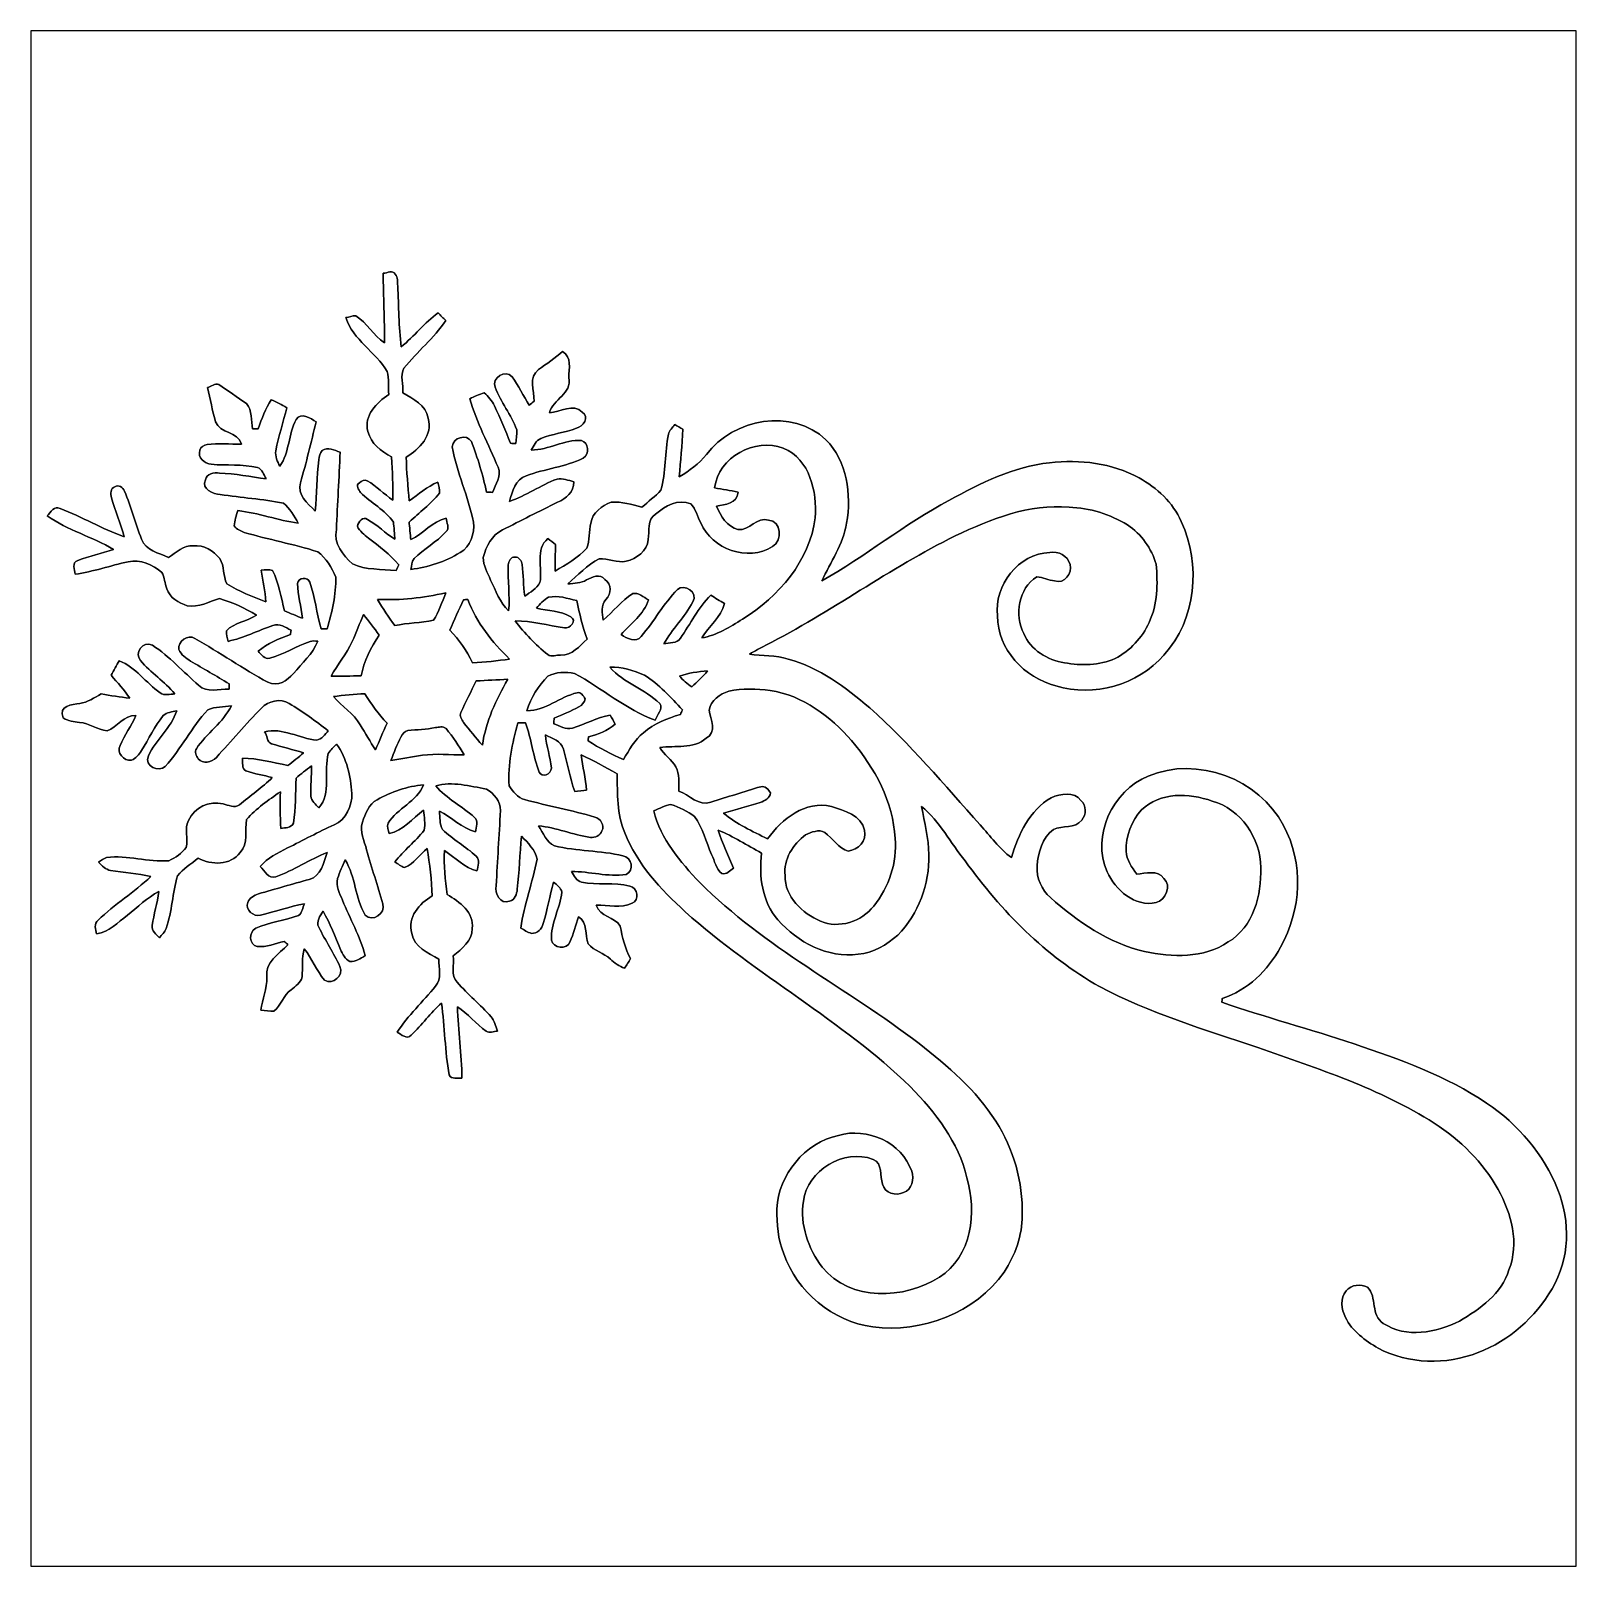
# Model space of a CAD drawing. Header units: centimetres. Extents: x -16.8 to 16.8, y -16.7 to 16.7.
import ezdxf

# ---------------------------------------------------------------- set-up
doc = ezdxf.new("R2010")
doc.units = ezdxf.units.CM
doc.header["$MEASUREMENT"] = 0
doc.layers.add('Layer 1', color=7, linetype='Continuous')

msp = doc.modelspace()

# ---------------------------------------------------------------- linework, layer by layer
at = {"layer": 'Layer 1', "color": 7}
for points, knots in [([(-16.77458, 16.66875), (-16.77458, 16.66875), (16.77458, 16.66875), (16.77458, 16.66875), (16.77458, 16.66875), (16.77458, 16.66875), (16.77458, -16.66875), (16.77458, -16.66875), (16.77458, -16.66875), (16.77458, -16.66875), (-16.77458, -16.66875), (-16.77458, -16.66875), (-16.77458, -16.66875), (-16.77458, -16.66875), (-16.77458, 16.66875), (-16.77458, 16.66875), (-16.77458, 16.66875), (-16.77458, 16.66875), (-16.77458, 16.66875), (-16.77458, 16.66875)], [0, 0, 0, 0, 0.16666667, 0.16666667, 0.16666667, 0.16666667, 0.33333333, 0.33333333, 0.33333333, 0.33333333, 0.5, 0.5, 0.5, 0.5, 0.66666667, 0.66666667, 0.66666667, 0.66666667, 1, 1, 1, 1]), ([(-9.1253, 11.40495), (-9.12142, 10.90224), (-9.09249, 10.39989), (-9.09884, 9.89683), (-9.09884, 9.89683), (-9.33768, 10.05911), (-9.47949, 10.32475), (-9.72114, 10.4835), (-9.72114, 10.4835), (-9.79417, 10.47997), (-9.86473, 10.4588), (-9.93528, 10.44222), (-9.93528, 10.44222), (-9.78641, 9.95574), (-9.28299, 9.70068), (-9.04028, 9.27171), (-9.04028, 9.27171), (-8.98701, 9.11225), (-9.01982, 8.93833), (-9.00395, 8.77323), (-9.00395, 8.77323), (-9.26818, 8.59931), (-9.55287, 8.31603), (-9.45691, 7.9696), (-9.45691, 7.9696), (-9.39624, 7.70361), (-9.16693, 7.54204), (-8.94539, 7.41645), (-8.94539, 7.41645), (-8.91999, 7.10494), (-8.91399, 6.79238), (-8.91752, 6.47982), (-8.91752, 6.47982), (-9.10978, 6.60964), (-9.26994, 6.78251), (-9.47067, 6.90033), (-9.47067, 6.90033), (-9.52888, 6.94267), (-9.5952, 6.88975), (-9.64318, 6.85624), (-9.64318, 6.85624), (-9.72926, 6.81143), (-9.65906, 6.70207), (-9.61672, 6.64739), (-9.61672, 6.64739), (-9.39236, 6.41667), (-9.08861, 6.26816), (-8.90164, 5.99969), (-8.90164, 5.99969), (-8.89388, 5.90762), (-8.87836, 5.72311), (-8.8706, 5.63104), (-8.8706, 5.63104), (-9.08085, 5.75557), (-9.25054, 5.93831), (-9.46291, 6.05861), (-9.46291, 6.05861), (-9.56239, 6.13481), (-9.66788, 6.00569), (-9.68693, 5.91256), (-9.68693, 5.91256), (-9.63683, 5.80249), (-9.53558, 5.72982), (-9.44492, 5.65468), (-9.44492, 5.65468), (-9.21173, 5.4797), (-8.98208, 5.29731), (-8.78946, 5.07683), (-8.78946, 5.07683), (-8.80851, 5.0352), (-8.82756, 4.99357), (-8.84626, 4.95159), (-8.84626, 4.95159), (-9.15917, 4.98546), (-9.50278, 4.95582), (-9.79382, 5.09482), (-9.79382, 5.09482), (-9.99772, 5.28355), (-10.20798, 5.53861), (-10.1413, 5.83847), (-10.1413, 5.83847), (-10.12119, 6.40045), (-10.07921, 6.96101), (-10.06016, 7.52299), (-10.06016, 7.52299), (-10.18187, 7.55509), (-10.33321, 7.64222), (-10.44857, 7.55685), (-10.44857, 7.55685), (-10.50255, 7.50499), (-10.51489, 7.42597), (-10.52583, 7.35542), (-10.52583, 7.35542), (-10.56323, 6.98429), (-10.56922, 6.61141), (-10.60133, 6.23958), (-10.60133, 6.23958), (-10.75761, 6.40927), (-11.0109, 6.60188), (-10.91988, 6.85835), (-10.91988, 6.85835), (-10.79782, 7.29509), (-10.68705, 7.73501), (-10.58404, 8.17668), (-10.58404, 8.17668), (-10.69904, 8.26452), (-10.91212, 8.39364), (-11.01619, 8.22925), (-11.01619, 8.22925), (-11.19082, 7.91351), (-11.15378, 7.51346), (-11.37144, 7.21572), (-11.37144, 7.21572), (-11.42048, 7.32049), (-11.48115, 7.42844), (-11.45505, 7.55086), (-11.45505, 7.55086), (-11.39896, 7.86765), (-11.29277, 8.17316), (-11.22045, 8.48677), (-11.22045, 8.48677), (-11.32699, 8.5538), (-11.43953, 8.61131), (-11.557, 8.65681), (-11.557, 8.65681), (-11.68083, 8.46137), (-11.76196, 8.24547), (-11.83781, 8.02781), (-11.83781, 8.02781), (-11.86815, 8.02675), (-11.92953, 8.02499), (-11.95987, 8.02393), (-11.95987, 8.02393), (-12.00503, 8.20667), (-11.96058, 8.42469), (-12.09675, 8.57462), (-12.09675, 8.57462), (-12.28937, 8.72314), (-12.50103, 8.84484), (-12.69436, 8.99266), (-12.69436, 8.99266), (-12.77761, 9.01629), (-12.86228, 8.9475), (-12.94201, 8.92316), (-12.94201, 8.92316), (-12.87604, 8.67798), (-12.84041, 8.42469), (-12.76456, 8.18233), (-12.76456, 8.18233), (-12.67178, 7.91739), (-12.28337, 7.97666), (-12.20329, 7.69761), (-12.20329, 7.69761), (-12.45235, 7.69373), (-12.70212, 7.71207), (-12.95083, 7.6895), (-12.95083, 7.6895), (-13.01186, 7.67292), (-13.0997, 7.63517), (-13.10358, 7.56461), (-13.10358, 7.56461), (-13.16179, 7.40022), (-13.0048, 7.26687), (-12.85946, 7.25664), (-12.85946, 7.25664), (-12.52432, 7.23053), (-12.18353, 7.26052), (-11.85228, 7.19102), (-11.85228, 7.19102), (-11.75491, 7.14234), (-11.71681, 7.03051), (-11.66636, 6.94161), (-11.66636, 6.94161), (-12.00397, 6.98712), (-12.34087, 7.05203), (-12.68166, 7.06543), (-12.68166, 7.06543), (-12.79208, 7.08307), (-12.96705, 7.05732), (-12.9861, 6.91903), (-12.9861, 6.91903), (-13.07641, 6.70983), (-12.81571, 6.61247), (-12.66331, 6.60118), (-12.66331, 6.60118), (-12.20682, 6.53027), (-11.74362, 6.50311), (-11.2903, 6.41244), (-11.2903, 6.41244), (-11.14778, 6.30132), (-11.06417, 6.13022), (-10.96892, 5.97888), (-10.96892, 5.97888), (-11.41271, 6.04061), (-11.83569, 6.20148), (-12.28125, 6.25052), (-12.28125, 6.25052), (-12.31971, 6.14362), (-12.35181, 6.03462), (-12.36028, 5.91996), (-12.36028, 5.91996), (-12.30559, 5.85082), (-12.22657, 5.80531), (-12.14332, 5.77885), (-12.14332, 5.77885), (-11.61591, 5.62151), (-11.07087, 5.52591), (-10.54664, 5.35834), (-10.54664, 5.35834), (-10.36743, 5.22076), (-10.24326, 5.01368), (-10.15436, 4.80871), (-10.15436, 4.80871), (-10.14483, 4.42736), (-10.23867, 4.04989), (-10.34309, 3.68476), (-10.34309, 3.68476), (-10.37555, 3.68512), (-10.44011, 3.68512), (-10.47256, 3.68512), (-10.47256, 3.68512), (-10.57134, 4.0199), (-10.60556, 4.37127), (-10.72092, 4.70041), (-10.72092, 4.70041), (-10.76643, 4.82494), (-10.96786, 4.79919), (-10.98409, 4.67148), (-10.98409, 4.67148), (-10.98162, 4.41572), (-10.90436, 4.16736), (-10.88108, 3.91301), (-10.88108, 3.91301), (-11.01055, 3.96416), (-11.1379, 4.02026), (-11.2649, 4.0767), (-11.2649, 4.0767), (-11.34992, 4.36809), (-11.39225, 4.67819), (-11.52596, 4.95159), (-11.52596, 4.95159), (-11.60709, 4.9784), (-11.69317, 4.96499), (-11.77608, 4.95759), (-11.77608, 4.95759), (-11.74679, 4.72863), (-11.68788, 4.5025), (-11.67377, 4.27108), (-11.67377, 4.27108), (-11.96128, 4.38573), (-12.25762, 4.49404), (-12.51761, 4.66266), (-12.51761, 4.66266), (-12.61145, 4.82882), (-12.56736, 5.04931), (-12.67425, 5.21194), (-12.67425, 5.21194), (-12.81148, 5.37739), (-13.02138, 5.51568), (-13.24575, 5.48605), (-13.24575, 5.48605), (-13.46341, 5.50369), (-13.61899, 5.33964), (-13.78761, 5.23381), (-13.78761, 5.23381), (-13.99858, 5.32941), (-14.2815, 5.39009), (-14.37111, 5.62963), (-14.37111, 5.62963), (-14.51116, 5.97182), (-14.59371, 6.33483), (-14.74153, 6.6742), (-14.74153, 6.6742), (-14.77257, 6.75499), (-14.86958, 6.82484), (-14.95354, 6.77157), (-14.95354, 6.77157), (-15.04774, 6.73629), (-15.0495, 6.61423), (-15.02516, 6.53203), (-15.02516, 6.53203), (-14.94367, 6.24664), (-14.82266, 5.97359), (-14.74999, 5.68537), (-14.74999, 5.68537), (-15.22871, 5.85541), (-15.66792, 6.11611), (-16.14099, 6.29849), (-16.14099, 6.29849), (-16.26764, 6.36658), (-16.34702, 6.21489), (-16.41934, 6.13692), (-16.41934, 6.13692), (-15.97872, 5.8226), (-15.44355, 5.68537), (-14.98141, 5.41055), (-14.98141, 5.41055), (-15.23577, 5.31601), (-15.50494, 5.2645), (-15.75894, 5.17102), (-15.75894, 5.17102), (-15.88911, 5.11775), (-15.83337, 4.97417), (-15.81115, 4.87116), (-15.81115, 4.87116), (-15.42027, 4.92442), (-15.04738, 5.05848), (-14.6625, 5.13962), (-14.6625, 5.13962), (-14.39792, 5.19889), (-14.13334, 5.07506), (-13.93261, 4.91031), (-13.93261, 4.91031), (-13.87158, 4.80131), (-13.86699, 4.67113), (-13.82289, 4.55471), (-13.82289, 4.55471), (-13.76045, 4.36069), (-13.56536, 4.24356), (-13.38121, 4.1843), (-13.38121, 4.1843), (-13.13109, 4.14373), (-12.9099, 4.27249), (-12.68166, 4.34164), (-12.68166, 4.34164), (-12.4012, 4.25873), (-12.1285, 4.13702), (-11.87909, 3.98286), (-11.87909, 3.98286), (-12.08088, 3.8414), (-12.35604, 3.82446), (-12.5282, 3.64208), (-12.5282, 3.64208), (-12.52996, 3.56447), (-12.50985, 3.48862), (-12.49504, 3.41277), (-12.49504, 3.41277), (-12.15566, 3.48756), (-11.84416, 3.64314), (-11.5189, 3.75955), (-11.5189, 3.75955), (-11.3792, 3.81317), (-11.24726, 3.71299), (-11.12485, 3.65795), (-11.12485, 3.65795), (-11.12802, 3.63361), (-11.13473, 3.58528), (-11.1379, 3.56129), (-11.1379, 3.56129), (-11.38943, 3.47451), (-11.63638, 3.36585), (-11.84346, 3.19581), (-11.84346, 3.19581), (-11.76831, 3.13831), (-11.69811, 3.01166), (-11.58734, 3.048), (-11.58734, 3.048), (-11.28289, 3.13372), (-11.01196, 3.30659), (-10.71421, 3.4103), (-10.71421, 3.4103), (-10.65989, 3.42688), (-10.60274, 3.42018), (-10.54735, 3.41489), (-10.54735, 3.41489), (-10.65601, 3.13937), (-10.88708, 2.93582), (-11.07546, 2.71498), (-11.07546, 2.71498), (-11.20563, 2.55764), (-11.41801, 2.42147), (-11.6272, 2.52377), (-11.6272, 2.52377), (-12.16942, 2.81658), (-12.67778, 3.169), (-13.21294, 3.4738), (-13.21294, 3.4738), (-13.37063, 3.57752), (-13.58829, 3.40889), (-13.55972, 3.23321), (-13.55972, 3.23321), (-13.51421, 3.12138), (-13.41014, 3.04765), (-13.31101, 2.98556), (-13.31101, 2.98556), (-13.03232, 2.81799), (-12.74657, 2.66241), (-12.47175, 2.48779), (-12.47175, 2.48779), (-12.4714, 2.46027), (-12.47069, 2.40489), (-12.47034, 2.37737), (-12.47034, 2.37737), (-12.68554, 2.38337), (-12.95823, 2.28635), (-13.13321, 2.4578), (-13.13321, 2.4578), (-13.46659, 2.74884), (-13.76363, 3.08434), (-14.13581, 3.32775), (-14.13581, 3.32775), (-14.34324, 3.44135), (-14.53374, 3.15031), (-14.39721, 2.99473), (-14.39721, 2.99473), (-14.17355, 2.72874), (-13.87087, 2.54), (-13.64721, 2.27224), (-13.64721, 2.27224), (-13.75375, 2.2666), (-13.8751, 2.22744), (-13.97141, 2.29235), (-13.97141, 2.29235), (-14.27515, 2.51354), (-14.49952, 2.84692), (-14.85653, 2.9912), (-14.85653, 2.9912), (-14.9158, 2.88784), (-14.97542, 2.78377), (-15.03151, 2.67829), (-15.03151, 2.67829), (-14.89745, 2.51143), (-14.74646, 2.35656), (-14.62793, 2.17734), (-14.62793, 2.17734), (-14.83642, 2.20169), (-15.04315, 2.23661), (-15.24988, 2.27083), (-15.24988, 2.27083), (-15.39769, 2.18934), (-15.54198, 2.08562), (-15.71449, 2.06516), (-15.71449, 2.06516), (-15.87429, 2.04047), (-16.18686, 2.01577), (-16.0715, 1.74978), (-16.0715, 1.74978), (-15.97025, 1.67605), (-15.84043, 1.67217), (-15.72189, 1.64888), (-15.72189, 1.64888), (-15.50635, 1.64289), (-15.33243, 1.48872), (-15.12111, 1.47073), (-15.12111, 1.47073), (-14.89181, 1.55081), (-14.76163, 1.80975), (-14.49388, 1.80164), (-14.49388, 1.80164), (-14.5923, 1.57586), (-14.74082, 1.37513), (-14.83924, 1.1497), (-14.83924, 1.1497), (-14.9225, 0.99483), (-14.75352, 0.80716), (-14.5923, 0.83291), (-14.5923, 0.83291), (-14.49493, 0.86783), (-14.42967, 0.95603), (-14.37464, 1.03928), (-14.37464, 1.03928), (-14.21694, 1.29328), (-14.08889, 1.56669), (-13.90015, 1.80022), (-13.90015, 1.80022), (-13.82324, 1.87466), (-13.70683, 1.87784), (-13.60911, 1.90535), (-13.60911, 1.90535), (-13.72764, 1.53), (-14.06349, 1.27952), (-14.22329, 0.92463), (-14.22329, 0.92463), (-14.32137, 0.70908), (-13.99822, 0.55069), (-13.85605, 0.69744), (-13.85605, 0.69744), (-13.51421, 1.08021), (-13.28173, 1.54764), (-12.93601, 1.92617), (-12.93601, 1.92617), (-12.77655, 1.99425), (-12.59205, 1.99037), (-12.42095, 2.0133), (-12.42095, 2.0133), (-12.60122, 1.64888), (-12.96035, 1.41781), (-13.1826, 1.08197), (-13.1826, 1.08197), (-13.2334, 1.01247), (-13.18331, 0.92498), (-13.14168, 0.86431), (-13.14168, 0.86431), (-13.04537, 0.73801), (-12.84288, 0.78599), (-12.74833, 0.89359), (-12.74833, 0.89359), (-12.41884, 1.24707), (-12.10804, 1.61854), (-11.76902, 1.96321), (-11.76902, 1.96321), (-11.62085, 2.11455), (-11.35309, 2.18581), (-11.16859, 2.06058), (-11.16859, 2.06058), (-10.86697, 1.89195), (-10.59286, 1.67887), (-10.31769, 1.47073), (-10.31769, 1.47073), (-10.38931, 1.39383), (-10.45386, 1.2827), (-10.56746, 1.26788), (-10.56746, 1.26788), (-10.94846, 1.29928), (-11.31358, 1.55046), (-11.70199, 1.44427), (-11.70199, 1.44427), (-11.63955, 1.391), (-11.65648, 1.21849), (-11.55136, 1.18886), (-11.55136, 1.18886), (-11.32276, 1.11548), (-11.08745, 1.06327), (-10.85674, 0.99483), (-10.85674, 0.99483), (-10.96433, 0.89429), (-11.08251, 0.80645), (-11.19717, 0.71402), (-11.19717, 0.71402), (-11.52137, 0.78811), (-11.84663, 0.87101), (-12.18142, 0.87701), (-12.18142, 0.87701), (-12.16731, 0.78634), (-12.20576, 0.64982), (-12.10628, 0.59866), (-12.10628, 0.59866), (-11.9193, 0.53799), (-11.72492, 0.50236), (-11.53336, 0.45579), (-11.53336, 0.45579), (-11.75703, 0.2413), (-12.00891, 0.05927), (-12.2488, -0.13582), (-12.2488, -0.13582), (-12.35357, -0.22472), (-12.48763, -0.13653), (-12.60228, -0.11889), (-12.60228, -0.11889), (-12.89826, -0.03246), (-13.23023, -0.19438), (-13.35088, -0.47766), (-13.35088, -0.47766), (-13.45248, -0.65793), (-13.34664, -0.87207), (-13.40556, -1.0608), (-13.40556, -1.0608), (-13.49304, -1.19309), (-13.63521, -1.29117), (-13.78021, -1.35043), (-13.78021, -1.35043), (-14.23247, -1.38783), (-14.67803, -1.22238), (-15.13064, -1.27882), (-15.13064, -1.27882), (-15.1952, -1.30281), (-15.24847, -1.34761), (-15.30421, -1.38606), (-15.30421, -1.38606), (-15.22871, -1.45768), (-15.15463, -1.54693), (-15.04491, -1.56175), (-15.04491, -1.56175), (-14.75387, -1.61008), (-14.45789, -1.62525), (-14.17038, -1.69369), (-14.17038, -1.69369), (-14.53303, -2.03271), (-14.95566, -2.30188), (-15.31655, -2.64195), (-15.31655, -2.64195), (-15.40863, -2.71921), (-15.37159, -2.84198), (-15.34866, -2.94146), (-15.34866, -2.94146), (-15.07525, -2.90195), (-14.88934, -2.69275), (-14.68085, -2.53577), (-14.68085, -2.53577), (-14.45648, -2.36044), (-14.25328, -2.15265), (-13.99858, -2.02036), (-13.99858, -2.02036), (-14.02539, -2.27013), (-14.10688, -2.51037), (-14.13969, -2.75943), (-14.13969, -2.75943), (-14.16156, -2.87408), (-14.04902, -2.94852), (-13.98588, -3.02648), (-13.98588, -3.02648), (-13.93225, -2.96157), (-13.86734, -2.90195), (-13.83806, -2.82152), (-13.83806, -2.82152), (-13.7093, -2.45251), (-13.70224, -2.05352), (-13.59076, -1.68063), (-13.59076, -1.68063), (-13.46941, -1.52682), (-13.29725, -1.41852), (-13.14415, -1.29716), (-13.14415, -1.29716), (-12.85346, -1.44745), (-12.44741, -1.45697), (-12.23116, -1.1744), (-12.23116, -1.1744), (-12.04419, -0.97437), (-12.13661, -0.69709), (-12.09393, -0.45508), (-12.09393, -0.45508), (-11.88226, -0.21837), (-11.61662, -0.03281), (-11.35592, 0.14676), (-11.35592, 0.14676), (-11.36897, -0.11818), (-11.36474, -0.38347), (-11.3478, -0.64841), (-11.3478, -0.64841), (-11.2522, -0.63429), (-11.12273, -0.64064), (-11.07581, -0.53622), (-11.07581, -0.53622), (-11.02254, -0.21308), (-11.0296, 0.11748), (-11.01866, 0.44379), (-11.01866, 0.44379), (-10.90824, 0.53411), (-10.79888, 0.62548), (-10.68141, 0.70661), (-10.68141, 0.70661), (-10.68141, 0.48895), (-10.70222, 0.27023), (-10.69446, 0.05186), (-10.69446, 0.05186), (-10.69023, -0.05891), (-10.59074, -0.12876), (-10.52407, -0.20496), (-10.52407, -0.20496), (-10.24361, 0.11783), (-10.41964, 0.59831), (-10.31699, 0.97437), (-10.31699, 0.97437), (-10.27218, 1.05551), (-10.20022, 1.11619), (-10.13636, 1.1811), (-10.13636, 1.1811), (-9.91059, 0.87277), (-9.83756, 0.48401), (-9.80334, 0.11148), (-9.80334, 0.11148), (-9.80123, -0.15593), (-9.93175, -0.45826), (-10.18928, -0.56938), (-10.18928, -0.56938), (-10.53148, -0.72743), (-10.8645, -0.90523), (-11.20211, -1.07315), (-11.20211, -1.07315), (-11.41518, -1.18216), (-11.63955, -1.28834), (-11.79618, -1.47532), (-11.79618, -1.47532), (-11.70164, -1.56281), (-11.61733, -1.75719), (-11.45716, -1.69968), (-11.45716, -1.69968), (-11.0677, -1.56245), (-10.72409, -1.32468), (-10.34133, -1.17158), (-10.34133, -1.17158), (-10.41753, -1.38783), (-10.47221, -1.69016), (-10.72938, -1.75719), (-10.72938, -1.75719), (-11.09804, -1.85984), (-11.46669, -1.9625), (-11.83358, -2.07186), (-11.83358, -2.07186), (-11.92883, -2.10361), (-12.03431, -2.15759), (-12.06535, -2.26095), (-12.06535, -2.26095), (-12.12674, -2.41512), (-11.93941, -2.57951), (-11.79019, -2.53294), (-11.79019, -2.53294), (-11.47057, -2.45851), (-11.15977, -2.34703), (-10.83698, -2.28494), (-10.83698, -2.28494), (-10.87155, -2.37208), (-10.88496, -2.48179), (-10.9668, -2.53965), (-10.9668, -2.53965), (-11.26737, -2.65748), (-11.60039, -2.68287), (-11.89426, -2.81834), (-11.89426, -2.81834), (-12.05406, -2.89807), (-12.03607, -3.17006), (-11.86074, -3.21627), (-11.86074, -3.21627), (-11.65895, -3.22933), (-11.46775, -3.15136), (-11.27548, -3.10268), (-11.27548, -3.10268), (-11.24797, -3.12632), (-11.22045, -3.15031), (-11.19258, -3.17465), (-11.19258, -3.17465), (-11.38978, -3.37256), (-11.70023, -3.55529), (-11.64978, -3.88232), (-11.64978, -3.88232), (-11.65437, -4.1275), (-11.74115, -4.35892), (-11.78172, -4.59881), (-11.78172, -4.59881), (-11.68682, -4.61116), (-11.59228, -4.61327), (-11.49668, -4.61963), (-11.49668, -4.61963), (-11.33828, -4.49368), (-11.29383, -4.26967), (-11.12485, -4.15325), (-11.12485, -4.15325), (-11.03771, -4.07211), (-10.90507, -4.00544), (-10.88672, -3.87456), (-10.88672, -3.87456), (-10.86944, -3.67136), (-10.8966, -3.46181), (-10.83839, -3.26355), (-10.83839, -3.26355), (-10.67188, -3.47733), (-10.57769, -3.73944), (-10.39813, -3.9437), (-10.39813, -3.9437), (-10.22174, -4.06859), (-9.97126, -3.83223), (-10.06722, -3.64843), (-10.06722, -3.64843), (-10.19563, -3.35245), (-10.38296, -3.08716), (-10.52336, -2.79753), (-10.52336, -2.79753), (-10.59356, -2.67406), (-10.49161, -2.55094), (-10.43129, -2.44793), (-10.43129, -2.44793), (-10.27536, -2.71004), (-10.17588, -2.99967), (-10.05381, -3.27836), (-10.05381, -3.27836), (-10.00725, -3.37785), (-9.95539, -3.48968), (-9.8492, -3.53766), (-9.8492, -3.53766), (-9.72114, -3.54824), (-9.61813, -3.47451), (-9.51653, -3.41242), (-9.51653, -3.41242), (-9.62519, -2.9905), (-9.84638, -2.61056), (-10.01042, -2.21015), (-10.01042, -2.21015), (-10.06863, -2.05846), (-10.15965, -1.90465), (-10.11449, -1.73637), (-10.11449, -1.73637), (-10.07498, -1.59561), (-10.01042, -1.46403), (-9.94974, -1.33209), (-9.94974, -1.33209), (-9.72573, -1.70004), (-9.73808, -2.16218), (-9.51477, -2.53048), (-9.51477, -2.53048), (-9.3599, -2.69593), (-9.06604, -2.49626), (-9.13694, -2.28953), (-9.13694, -2.28953), (-9.23819, -1.89442), (-9.37966, -1.50989), (-9.48584, -1.11584), (-9.48584, -1.11584), (-9.53206, -0.91934), (-9.64812, -0.71931), (-9.57651, -0.51294), (-9.57651, -0.51294), (-9.50771, -0.33373), (-9.44421, -0.11712), (-9.25548, -0.02681), (-9.25548, -0.02681), (-8.9468, 0.14499), (-8.60496, 0.27023), (-8.25006, 0.29386), (-8.25006, 0.29386), (-8.40176, -0.06809), (-8.81451, -0.21414), (-9.02018, -0.53552), (-9.02018, -0.53552), (-9.04558, -0.60925), (-9.00853, -0.68862), (-8.99936, -0.76306), (-8.99936, -0.76306), (-8.68998, -0.69638), (-8.49101, -0.43392), (-8.25006, -0.25329), (-8.25006, -0.25329), (-8.23807, -0.39793), (-8.20455, -0.55033), (-8.23771, -0.69003), (-8.23771, -0.69003), (-8.42963, -0.93557), (-8.6801, -1.1303), (-8.87201, -1.37724), (-8.87201, -1.37724), (-8.80463, -1.42311), (-8.73795, -1.4732), (-8.65999, -1.49966), (-8.65999, -1.49966), (-8.45503, -1.42028), (-8.33649, -1.21779), (-8.16786, -1.0862), (-8.16786, -1.0862), (-8.11883, -1.42769), (-8.07156, -1.77094), (-8.06097, -2.11667), (-8.06097, -2.11667), (-8.34566, -2.27471), (-8.60354, -2.5848), (-8.503, -2.93088), (-8.503, -2.93088), (-8.45714, -3.22545), (-8.14564, -3.35703), (-7.91669, -3.48933), (-7.91669, -3.48933), (-7.92304, -3.68159), (-7.84366, -3.91301), (-7.98865, -4.07494), (-7.98865, -4.07494), (-8.26382, -4.41149), (-8.58449, -4.71135), (-8.82579, -5.07506), (-8.82579, -5.07506), (-8.73196, -5.12092), (-8.61131, -5.24439), (-8.515, -5.13927), (-8.515, -5.13927), (-8.28252, -4.92019), (-8.10189, -4.65067), (-7.85883, -4.44182), (-7.85883, -4.44182), (-7.78933, -4.96006), (-7.78616, -5.48675), (-7.69126, -6.00181), (-7.69126, -6.00181), (-7.64364, -6.10588), (-7.5057, -6.06319), (-7.41504, -6.07342), (-7.41504, -6.07342), (-7.41715, -5.55449), (-7.50253, -5.04014), (-7.5124, -4.52191), (-7.5124, -4.52191), (-7.28486, -4.67501), (-7.11094, -4.89232), (-6.89116, -5.05495), (-6.89116, -5.05495), (-6.81743, -5.10434), (-6.72536, -5.05601), (-6.64598, -5.04966), (-6.64598, -5.04966), (-6.69078, -4.94524), (-6.70525, -4.82494), (-6.78427, -4.73886), (-6.78427, -4.73886), (-7.01604, -4.4771), (-7.29051, -4.25626), (-7.51734, -3.98992), (-7.51734, -3.98992), (-7.66304, -3.83787), (-7.58155, -3.60433), (-7.60589, -3.41983), (-7.60589, -3.41983), (-7.42209, -3.26143), (-7.18749, -3.09951), (-7.1942, -2.82646), (-7.1942, -2.82646), (-7.14304, -2.47191), (-7.47289, -2.24261), (-7.73853, -2.08386), (-7.73853, -2.08386), (-7.77311, -1.76812), (-7.81967, -1.45098), (-7.7911, -1.13277), (-7.7911, -1.13277), (-7.55968, -1.28482), (-7.36776, -1.50495), (-7.08907, -1.57268), (-7.08907, -1.57268), (-7.07143, -1.46897), (-7.00864, -1.33597), (-7.10741, -1.25342), (-7.10741, -1.25342), (-7.33496, -1.04211), (-7.61259, -0.89041), (-7.83519, -0.67345), (-7.83519, -0.67345), (-7.90787, -0.55492), (-7.89058, -0.4064), (-7.90399, -0.27305), (-7.90399, -0.27305), (-7.63693, -0.41204), (-7.4168, -0.63535), (-7.12435, -0.72566), (-7.12435, -0.72566), (-7.10741, -0.6223), (-7.0425, -0.48824), (-7.14622, -0.40993), (-7.14622, -0.40993), (-7.41398, -0.16651), (-7.74806, -0.00212), (-7.98618, 0.27623), (-7.98618, 0.27623), (-7.62494, 0.3743), (-7.24218, 0.27129), (-6.88516, 0.20249), (-6.88516, 0.20249), (-6.72042, 0.11677), (-6.57331, -0.06879), (-6.58107, -0.26317), (-6.58107, -0.26317), (-6.60329, -0.8068), (-6.64916, -1.34938), (-6.67068, -1.89336), (-6.67068, -1.89336), (-6.71054, -2.05493), (-6.5846, -2.31493), (-6.38034, -2.22709), (-6.38034, -2.22709), (-6.26251, -2.20416), (-6.22829, -2.07292), (-6.21383, -1.97097), (-6.21383, -1.97097), (-6.17255, -1.5875), (-6.15809, -1.20191), (-6.12175, -0.81809), (-6.12175, -0.81809), (-5.98629, -0.96273), (-5.82224, -1.11866), (-5.78556, -1.31763), (-5.78556, -1.31763), (-5.88116, -1.82033), (-6.06531, -2.3047), (-6.13869, -2.81305), (-6.13869, -2.81305), (-6.06319, -2.85468), (-5.99052, -2.90618), (-5.90621, -2.92876), (-5.90621, -2.92876), (-5.77815, -2.93723), (-5.68043, -2.82787), (-5.65009, -2.71251), (-5.65009, -2.71251), (-5.56331, -2.41759), (-5.50898, -2.11384), (-5.42502, -1.81786), (-5.42502, -1.81786), (-5.35834, -1.87925), (-5.26521, -1.93499), (-5.24722, -2.03059), (-5.24722, -2.03059), (-5.28214, -2.38654), (-5.49346, -2.70969), (-5.47088, -3.0734), (-5.47088, -3.0734), (-5.44266, -3.25438), (-5.13503, -3.28895), (-5.06977, -3.1175), (-5.06977, -3.1175), (-4.99674, -2.93793), (-4.94277, -2.75131), (-4.88633, -2.56611), (-4.88633, -2.56611), (-4.67043, -2.69346), (-4.75968, -2.96157), (-4.67289, -3.1563), (-4.67289, -3.1563), (-4.54978, -3.31329), (-4.33458, -3.34927), (-4.19382, -3.4865), (-4.19382, -3.4865), (-4.10492, -3.57329), (-4.00015, -3.63996), (-3.88514, -3.68794), (-3.88514, -3.68794), (-3.84069, -3.61774), (-3.79659, -3.54789), (-3.7532, -3.47698), (-3.7532, -3.47698), (-3.88161, -3.25861), (-3.92924, -3.01308), (-3.97898, -2.76895), (-3.97898, -2.76895), (-4.10669, -2.56681), (-4.42031, -2.56646), (-4.50109, -2.31987), (-4.50109, -2.31987), (-4.24215, -2.30293), (-3.96487, -2.39536), (-3.72251, -2.27542), (-3.72251, -2.27542), (-3.55706, -2.20521), (-3.59833, -1.9364), (-3.76837, -1.90112), (-3.76837, -1.90112), (-4.11127, -1.81575), (-4.47463, -1.88419), (-4.82071, -1.82033), (-4.82071, -1.82033), (-4.93113, -1.78929), (-4.98228, -1.67534), (-5.04049, -1.58715), (-5.04049, -1.58715), (-4.64185, -1.5815), (-4.24639, -1.70744), (-3.85022, -1.65276), (-3.85022, -1.65276), (-3.66395, -1.56069), (-3.72957, -1.28129), (-3.92113, -1.24248), (-3.92113, -1.24248), (-4.40972, -1.12854), (-4.92125, -1.14512), (-5.40985, -1.03011), (-5.40985, -1.03011), (-5.57742, -0.94333), (-5.65079, -0.74577), (-5.75522, -0.59619), (-5.75522, -0.59619), (-5.36928, -0.62548), (-5.00803, -0.78881), (-4.62633, -0.84455), (-4.62633, -0.84455), (-4.52296, -0.8576), (-4.41396, -0.80116), (-4.37621, -0.70168), (-4.37621, -0.70168), (-4.31624, -0.58173), (-4.40443, -0.43392), (-4.52826, -0.40323), (-4.52826, -0.40323), (-5.03167, -0.25506), (-5.54955, -0.16193), (-6.05508, -0.02223), (-6.05508, -0.02223), (-6.20924, 0.01517), (-6.30626, 0.15275), (-6.39163, 0.27517), (-6.39163, 0.27517), (-6.41914, 0.73731), (-6.3246, 1.19768), (-6.20042, 1.64112), (-6.20042, 1.64112), (-6.14645, 1.64183), (-6.09247, 1.64218), (-6.0385, 1.64253), (-6.0385, 1.64253), (-5.90091, 1.29752), (-5.87693, 0.91863), (-5.73864, 0.57432), (-5.73864, 0.57432), (-5.67831, 0.44027), (-5.47652, 0.52846), (-5.47441, 0.65793), (-5.47441, 0.65793), (-5.49204, 0.90417), (-5.58624, 1.13736), (-5.60388, 1.38324), (-5.60388, 1.38324), (-5.45994, 1.30387), (-5.2578, 1.2506), (-5.21264, 1.07174), (-5.21264, 1.07174), (-5.1241, 0.768), (-5.07718, 0.45191), (-4.9657, 0.15452), (-4.9657, 0.15452), (-4.90149, 0.16051), (-4.77308, 0.1718), (-4.70888, 0.17745), (-4.70888, 0.17745), (-4.72969, 0.43709), (-4.79707, 0.68933), (-4.82882, 0.94686), (-4.82882, 0.94686), (-4.56106, 0.8255), (-4.30495, 0.68086), (-4.04777, 0.53869), (-4.04777, 0.53869), (-4.03225, 0.10901), (-4.06329, -0.34396), (-3.87879, -0.74542), (-3.87879, -0.74542), (-3.61244, -1.42875), (-3.0988, -1.97238), (-2.56716, -2.46133), (-2.56716, -2.46133), (-1.02694, -3.83857), (0.83044, -4.81436), (2.3174, -6.2551), (2.3174, -6.2551), (2.86491, -6.81355), (3.36268, -7.46125), (3.54824, -8.2356), (3.54824, -8.2356), (3.76873, -8.97961), (3.6576, -9.94904), (2.94993, -10.39389), (2.94993, -10.39389), (2.19216, -10.87931), (1.01318, -10.93011), (0.40499, -10.17799), (0.40499, -10.17799), (0.10372, -9.77477), (-0.0829, -9.25124), (-0.00176, -8.74501), (-0.00176, -8.74501), (0.07938, -8.07402), (0.88018, -7.59319), (1.51201, -7.83625), (1.51201, -7.83625), (1.72579, -7.92621), (1.64994, -8.19432), (1.71873, -8.3753), (1.71873, -8.3753), (1.75225, -8.57321), (2.0126, -8.63882), (2.1717, -8.55698), (2.1717, -8.55698), (2.35373, -8.49171), (2.413, -8.26347), (2.34915, -8.0959), (2.34915, -8.0959), (2.13748, -7.46866), (1.3783, -7.12929), (0.75706, -7.31696), (0.75706, -7.31696), (0.02611, -7.47289), (-0.53869, -8.16822), (-0.57891, -8.9087), (-0.57891, -8.9087), (-0.57714, -9.23749), (-0.55915, -9.57756), (-0.42757, -9.88483), (-0.42757, -9.88483), (-0.1397, -10.71174), (0.63288, -11.35803), (1.50424, -11.47233), (1.50424, -11.47233), (2.57034, -11.61732), (3.72851, -11.17177), (4.35786, -10.28418), (4.35786, -10.28418), (4.58999, -9.91658), (4.75615, -9.48972), (4.74627, -9.0491), (4.74627, -9.0491), (4.76956, -8.3312), (4.56106, -7.61048), (4.17442, -7.00652), (4.17442, -7.00652), (3.74544, -6.33412), (3.13231, -5.80954), (2.51178, -5.32059), (2.51178, -5.32059), (0.9465, -4.12644), (-0.84773, -3.22756), (-2.24966, -1.82633), (-2.24966, -1.82633), (-2.67123, -1.37724), (-3.10868, -0.88441), (-3.24626, -0.26635), (-3.24626, -0.26635), (-3.12385, -0.2219), (-3.00955, -0.14076), (-2.8769, -0.13018), (-2.8769, -0.13018), (-2.6924, -0.18274), (-2.52236, -0.28258), (-2.36432, -0.39053), (-2.36432, -0.39053), (-2.19251, -0.64135), (-2.11208, -0.93909), (-1.99496, -1.21708), (-1.99496, -1.21708), (-1.93005, -1.35784), (-1.89759, -1.53035), (-1.76989, -1.6316), (-1.76989, -1.6316), (-1.6697, -1.65947), (-1.59526, -1.56069), (-1.51941, -1.51201), (-1.51941, -1.51201), (-1.63477, -1.23931), (-1.76248, -0.9712), (-1.85173, -0.68862), (-1.85173, -0.68862), (-1.52294, -0.82268), (-1.22343, -1.01706), (-0.91087, -1.18357), (-0.91087, -1.18357), (-0.97084, -1.69016), (-0.89994, -2.23838), (-0.55527, -2.63666), (-0.55527, -2.63666), (-0.12771, -3.12279), (0.52634, -3.47239), (1.18745, -3.38032), (1.18745, -3.38032), (1.51589, -3.35844), (1.80375, -3.17253), (2.04893, -2.96651), (2.04893, -2.96651), (2.49555, -2.50578), (2.74285, -1.85949), (2.72062, -1.21849), (2.72062, -1.21849), (2.71815, -0.8636), (2.62714, -0.51894), (2.56505, -0.1718), (2.56505, -0.1718), (2.95804, -0.49989), (3.19158, -0.96555), (3.5112, -1.35714), (3.5112, -1.35714), (4.29401, -2.44263), (5.25216, -3.42794), (6.42937, -4.0834), (6.42937, -4.0834), (7.51593, -4.66408), (8.70197, -5.01509), (9.86331, -5.4102), (9.86331, -5.4102), (11.17282, -5.87057), (12.51726, -6.29426), (13.69377, -7.05097), (13.69377, -7.05097), (14.25998, -7.41257), (14.7507, -7.8994), (15.07949, -8.48854), (15.07949, -8.48854), (15.37547, -9.00924), (15.54374, -9.65835), (15.31691, -10.23761), (15.31691, -10.23761), (15.15886, -10.75619), (14.68649, -11.08639), (14.24164, -11.34745), (14.24164, -11.34745), (13.73893, -11.60074), (13.08488, -11.72527), (12.58923, -11.3986), (12.58923, -11.3986), (12.30842, -11.22539), (12.45941, -10.8271), (12.2488, -10.6112), (12.2488, -10.6112), (12.09887, -10.54029), (11.89037, -10.55264), (11.78348, -10.69058), (11.78348, -10.69058), (11.64414, -10.84968), (11.6773, -11.0931), (11.76937, -11.26878), (11.76937, -11.26878), (11.91189, -11.57217), (12.20011, -11.76761), (12.47634, -11.93729), (12.47634, -11.93729), (13.13886, -12.28584), (13.95377, -12.30771), (14.64557, -12.02972), (14.64557, -12.02972), (15.32361, -11.7796), (15.88876, -11.26208), (16.25388, -10.64472), (16.25388, -10.64472), (16.63947, -10.00231), (16.65358, -9.18175), (16.377, -8.49524), (16.377, -8.49524), (16.07432, -7.7283), (15.51552, -7.0739), (14.83254, -6.61741), (14.83254, -6.61741), (13.95624, -6.02262), (12.94941, -5.6642), (11.95246, -5.32906), (11.95246, -5.32906), (11.00349, -5.00521), (10.03088, -4.7558), (9.08473, -4.42383), (9.08473, -4.42383), (9.0865, -4.40267), (9.08932, -4.36069), (9.09108, -4.33952), (9.09108, -4.33952), (9.64494, -4.16842), (10.08309, -3.73063), (10.3565, -3.23003), (10.3565, -3.23003), (10.80876, -2.42993), (10.86979, -1.39982), (10.41894, -0.58561), (10.41894, -0.58561), (9.89012, 0.43145), (8.54534, 0.93204), (7.48559, 0.48754), (7.48559, 0.48754), (6.71124, 0.16722), (6.24558, -0.80469), (6.59024, -1.5935), (6.59024, -1.5935), (6.77792, -1.9879), (7.18996, -2.35903), (7.65845, -2.26201), (7.65845, -2.26201), (7.86095, -2.19957), (7.99994, -1.89724), (7.82391, -1.73602), (7.82391, -1.73602), (7.68315, -1.53917), (7.43479, -1.6316), (7.23512, -1.64077), (7.23512, -1.64077), (7.12717, -1.49401), (7.01393, -1.33456), (7.00405, -1.14547), (7.00405, -1.14547), (6.99629, -0.81915), (7.12011, -0.49001), (7.33919, -0.24836), (7.33919, -0.24836), (7.74206, 0.1464), (8.37283, 0.11889), (8.87166, -0.05433), (8.87166, -0.05433), (9.49219, -0.23142), (9.93211, -0.86043), (9.92681, -1.50072), (9.92681, -1.50072), (9.95045, -2.09374), (9.76559, -2.79435), (9.22091, -3.11573), (9.22091, -3.11573), (8.68856, -3.47416), (8.00664, -3.45123), (7.40481, -3.31929), (7.40481, -3.31929), (6.62517, -3.1436), (5.95207, -2.67229), (5.36187, -2.15194), (5.36187, -2.15194), (5.16714, -1.98014), (5.05566, -1.72508), (5.07118, -1.46403), (5.07118, -1.46403), (5.09587, -1.17334), (5.17701, -0.85266), (5.42502, -0.66993), (5.42502, -0.66993), (5.62469, -0.58279), (5.89492, -0.66181), (6.04132, -0.46849), (6.04132, -0.46849), (6.14327, -0.34678), (6.14292, -0.15381), (6.02403, -0.04339), (6.02403, -0.04339), (5.8741, 0.15558), (5.5813, 0.10619), (5.38021, 0.01764), (5.38021, 0.01764), (4.90573, -0.25506), (4.66478, -0.77929), (4.51414, -1.2827), (4.51414, -1.2827), (4.24744, -1.08973), (4.05906, -0.81104), (3.83399, -0.57538), (3.83399, -0.57538), (3.05647, 0.29139), (2.31422, 1.19627), (1.43863, 1.96815), (1.43863, 1.96815), (0.91581, 2.41547), (0.34396, 2.8448), (-0.33161, 3.02542), (-0.33161, 3.02542), (-0.60254, 3.12702), (-0.89676, 3.08257), (-1.17581, 3.13514), (-1.17581, 3.13514), (-1.05939, 3.20287), (-0.94015, 3.26566), (-0.82021, 3.3274), (-0.82021, 3.3274), (0.59267, 4.04707), (1.87219, 5.00098), (3.29494, 5.70301), (3.29494, 5.70301), (4.06435, 6.06813), (4.89797, 6.40468), (5.76756, 6.32601), (5.76756, 6.32601), (6.21453, 6.30943), (6.65515, 6.17502), (7.03615, 5.94042), (7.03615, 5.94042), (7.33425, 5.7404), (7.55721, 5.4296), (7.65775, 5.086), (7.65775, 5.086), (7.69338, 4.66478), (7.68985, 4.21393), (7.50182, 3.82446), (7.50182, 3.82446), (7.35683, 3.48968), (7.09013, 3.20816), (6.76769, 3.03953), (6.76769, 3.03953), (6.42408, 2.88537), (6.03038, 2.88043), (5.66561, 2.94711), (5.66561, 2.94711), (5.29696, 3.00708), (4.93113, 3.22756), (4.78049, 3.58034), (4.78049, 3.58034), (4.58117, 3.98815), (4.66266, 4.56247), (5.06659, 4.81365), (5.06659, 4.81365), (5.19924, 4.80907), (5.31954, 4.73604), (5.45183, 4.72475), (5.45183, 4.72475), (5.66491, 4.64679), (5.84412, 4.89162), (5.78767, 5.08353), (5.78767, 5.08353), (5.74357, 5.26979), (5.52944, 5.38339), (5.34599, 5.3407), (5.34599, 5.3407), (4.66796, 5.32871), (4.13279, 4.62209), (4.21217, 3.96804), (4.21217, 3.96804), (4.21005, 3.23885), (4.79531, 2.61973), (5.4804, 2.44651), (5.4804, 2.44651), (6.30237, 2.19428), (7.2577, 2.46592), (7.82355, 3.11291), (7.82355, 3.11291), (8.52876, 3.88161), (8.63635, 5.08706), (8.20173, 6.01451), (8.20173, 6.01451), (8.0204, 6.42973), (7.67221, 6.74511), (7.28521, 6.96595), (7.28521, 6.96595), (6.69643, 7.28345), (6.00216, 7.36671), (5.34388, 7.29121), (5.34388, 7.29121), (4.55895, 7.20796), (3.83999, 6.84706), (3.15807, 6.47277), (3.15807, 6.47277), (2.19639, 5.95736), (1.34479, 5.26062), (0.39687, 4.72475), (0.39687, 4.72475), (0.58984, 5.13644), (0.8636, 5.51921), (0.93627, 5.97817), (0.93627, 5.97817), (1.0414, 6.60082), (0.95144, 7.32331), (0.48754, 7.79039), (0.48754, 7.79039), (-0.2413, 8.48572), (-1.53317, 8.24936), (-2.10961, 7.47148), (-2.10961, 7.47148), (-2.26554, 7.26581), (-2.48144, 7.12047), (-2.69628, 6.98324), (-2.69628, 6.98324), (-2.67441, 7.32896), (-2.6289, 7.67292), (-2.6229, 8.0197), (-2.6229, 8.0197), (-2.68041, 8.05251), (-2.7372, 8.08602), (-2.79365, 8.11953), (-2.79365, 8.11953), (-2.84621, 8.05603), (-2.90759, 7.9943), (-2.93229, 7.91351), (-2.93229, 7.91351), (-3.0159, 7.51134), (-2.98379, 7.08942), (-3.09774, 6.69325), (-3.09774, 6.69325), (-3.21839, 6.55673), (-3.37114, 6.44913), (-3.50767, 6.32777), (-3.50767, 6.32777), (-3.72569, 6.38316), (-3.94617, 6.45125), (-4.17371, 6.43431), (-4.17371, 6.43431), (-4.37586, 6.35988), (-4.58999, 6.20854), (-4.6168, 5.97641), (-4.6168, 5.97641), (-4.66513, 5.80249), (-4.63409, 5.60599), (-4.70076, 5.43772), (-4.70076, 5.43772), (-4.8962, 5.22923), (-5.14809, 5.07894), (-5.39433, 4.93818), (-5.39433, 4.93818), (-5.39609, 5.1308), (-5.38727, 5.32377), (-5.38233, 5.51603), (-5.38233, 5.51603), (-5.43807, 5.55907), (-5.49381, 5.60141), (-5.54955, 5.64374), (-5.54955, 5.64374), (-5.83212, 5.41267), (-5.66173, 5.00063), (-5.72241, 4.68877), (-5.72241, 4.68877), (-5.79367, 4.55683), (-5.93549, 4.48239), (-6.05084, 4.39314), (-6.05084, 4.39314), (-6.08224, 4.62209), (-6.08259, 4.85422), (-6.10976, 5.08353), (-6.10976, 5.08353), (-6.12034, 5.15832), (-6.17538, 5.25004), (-6.26181, 5.23981), (-6.26181, 5.23981), (-6.35388, 5.25427), (-6.40362, 5.14844), (-6.41174, 5.07153), (-6.41174, 5.07153), (-6.4262, 4.73992), (-6.37011, 4.40655), (-6.40151, 4.07494), (-6.40151, 4.07494), (-6.598, 4.25274), (-6.67844, 4.51344), (-6.79309, 4.74451), (-6.79309, 4.74451), (-6.85765, 4.90185), (-6.95819, 5.05742), (-6.9536, 5.23311), (-6.9536, 5.23311), (-6.89363, 5.47335), (-6.77016, 5.71994), (-6.53556, 5.83071), (-6.53556, 5.83071), (-6.13798, 6.03497), (-5.73969, 6.23782), (-5.33753, 6.43255), (-5.33753, 6.43255), (-5.15549, 6.52004), (-4.98122, 6.64704), (-4.98546, 6.87705), (-4.98546, 6.87705), (-5.10364, 6.91127), (-5.22781, 6.95678), (-5.35199, 6.93561), (-5.35199, 6.93561), (-5.70794, 6.80014), (-6.02403, 6.57507), (-6.38528, 6.45231), (-6.38528, 6.45231), (-6.31896, 6.6608), (-6.25722, 6.93843), (-6.02086, 7.01005), (-6.02086, 7.01005), (-5.61375, 7.15751), (-5.17278, 7.20055), (-4.78049, 7.39211), (-4.78049, 7.39211), (-4.64432, 7.47889), (-4.66266, 7.72619), (-4.81824, 7.77593), (-4.81824, 7.77593), (-5.19677, 7.79427), (-5.53297, 7.57237), (-5.90938, 7.56426), (-5.90938, 7.56426), (-5.85682, 7.65845), (-5.81343, 7.77734), (-5.7023, 7.81614), (-5.7023, 7.81614), (-5.45289, 7.9181), (-5.18089, 7.94738), (-4.92795, 8.03981), (-4.92795, 8.03981), (-4.78543, 8.07261), (-4.63268, 8.2871), (-4.80413, 8.39082), (-4.80413, 8.39082), (-4.99851, 8.59226), (-5.28003, 8.38165), (-5.51815, 8.37777), (-5.51815, 8.37777), (-5.43736, 8.67516), (-5.02073, 8.78664), (-5.09552, 9.13941), (-5.09552, 9.13941), (-5.09376, 9.3345), (-5.02849, 9.58497), (-5.23028, 9.70527), (-5.23028, 9.70527), (-5.3975, 9.56451), (-5.57495, 9.43822), (-5.75381, 9.31298), (-5.75381, 9.31298), (-5.97464, 9.15106), (-5.85153, 8.85578), (-5.84553, 8.63071), (-5.84553, 8.63071), (-5.88257, 8.60037), (-5.91926, 8.56968), (-5.95559, 8.53863), (-5.95559, 8.53863), (-6.08083, 8.74501), (-6.18631, 8.96444), (-6.32848, 9.15987), (-6.32848, 9.15987), (-6.471, 9.32956), (-6.77863, 9.13059), (-6.69713, 8.93163), (-6.69713, 8.93163), (-6.57401, 8.60813), (-6.34436, 8.33473), (-6.22759, 8.00735), (-6.22759, 8.00735), (-6.22512, 7.90751), (-6.23111, 7.80662), (-6.24276, 7.70714), (-6.24276, 7.70714), (-6.27274, 7.70855), (-6.33271, 7.71137), (-6.3627, 7.71313), (-6.3627, 7.71313), (-6.46606, 7.98936), (-6.58389, 8.26029), (-6.71124, 8.52664), (-6.71124, 8.52664), (-6.76204, 8.63635), (-6.84071, 8.73266), (-6.93455, 8.80851), (-6.93455, 8.80851), (-7.04356, 8.77958), (-7.14375, 8.72561), (-7.24641, 8.68116), (-7.24641, 8.68116), (-7.09859, 8.16328), (-6.83542, 7.68879), (-6.63187, 7.19208), (-6.63187, 7.19208), (-6.54403, 7.00652), (-6.69078, 6.82096), (-6.74934, 6.64704), (-6.74934, 6.64704), (-6.7945, 6.64916), (-6.83966, 6.65127), (-6.88481, 6.65339), (-6.88481, 6.65339), (-6.95889, 7.02839), (-7.0739, 7.39528), (-7.21043, 7.75088), (-7.21043, 7.75088), (-7.31696, 7.93044), (-7.614, 7.83378), (-7.62459, 7.63764), (-7.62459, 7.63764), (-7.52898, 7.07778), (-7.27463, 6.55849), (-7.16739, 6.00075), (-7.16739, 6.00075), (-7.13034, 5.75522), (-7.23124, 5.46841), (-7.4549, 5.34), (-7.4549, 5.34), (-7.77875, 5.14138), (-8.14846, 5.02391), (-8.52382, 4.97417), (-8.52382, 4.97417), (-8.50794, 5.05319), (-8.51253, 5.14562), (-8.45679, 5.20982), (-8.45679, 5.20982), (-8.23877, 5.41867), (-7.97066, 5.56754), (-7.76217, 5.78732), (-7.76217, 5.78732), (-7.67997, 5.87058), (-7.747, 5.99228), (-7.76041, 6.0893), (-7.76041, 6.0893), (-8.06238, 6.01557), (-8.25006, 5.74463), (-8.52664, 5.62398), (-8.52664, 5.62398), (-8.53581, 5.71888), (-8.55416, 5.90868), (-8.56333, 6.00357), (-8.56333, 6.00357), (-8.3372, 6.20607), (-8.09731, 6.39657), (-7.90046, 6.62905), (-7.90046, 6.62905), (-7.89658, 6.71089), (-7.92198, 6.78991), (-7.93926, 6.86858), (-7.93926, 6.86858), (-8.17033, 6.77263), (-8.36189, 6.60964), (-8.5598, 6.46112), (-8.5598, 6.46112), (-8.5912, 6.77792), (-8.61801, 7.09471), (-8.62471, 7.41292), (-8.62471, 7.41292), (-8.34143, 7.58719), (-8.0391, 7.89023), (-8.14705, 8.25853), (-8.14705, 8.25853), (-8.20208, 8.54745), (-8.47266, 8.67339), (-8.6995, 8.80745), (-8.6995, 8.80745), (-8.68609, 8.98454), (-8.76194, 9.18139), (-8.67657, 9.34791), (-8.67657, 9.34791), (-8.38482, 9.70139), (-8.0264, 9.99737), (-7.76711, 10.37837), (-7.76711, 10.37837), (-7.82179, 10.43446), (-7.87753, 10.4902), (-7.93362, 10.54488), (-7.93362, 10.54488), (-8.22995, 10.33251), (-8.45114, 10.03723), (-8.73372, 9.80863), (-8.73372, 9.80863), (-8.79158, 10.24678), (-8.78664, 10.69023), (-8.80957, 11.13049), (-8.80957, 11.13049), (-8.81944, 11.21375), (-8.80604, 11.31499), (-8.86284, 11.3859), (-8.86284, 11.3859), (-8.92034, 11.48151), (-9.03923, 11.41166), (-9.1253, 11.40495)], [0, 0, 0, 0, 0.00221729, 0.00221729, 0.00221729, 0.00221729, 0.00443459, 0.00443459, 0.00443459, 0.00443459, 0.00665188, 0.00665188, 0.00665188, 0.00665188, 0.00886918, 0.00886918, 0.00886918, 0.00886918, 0.01108647, 0.01108647, 0.01108647, 0.01108647, 0.01330377, 0.01330377, 0.01330377, 0.01330377, 0.01552106, 0.01552106, 0.01552106, 0.01552106, 0.01773836, 0.01773836, 0.01773836, 0.01773836, 0.01995565, 0.01995565, 0.01995565, 0.01995565, 0.02217295, 0.02217295, 0.02217295, 0.02217295, 0.02439024, 0.02439024, 0.02439024, 0.02439024, 0.02660754, 0.02660754, 0.02660754, 0.02660754, 0.02882483, 0.02882483, 0.02882483, 0.02882483, 0.03104213, 0.03104213, 0.03104213, 0.03104213, 0.03325942, 0.03325942, 0.03325942, 0.03325942, 0.03547672, 0.03547672, 0.03547672, 0.03547672, 0.03769401, 0.03769401, 0.03769401, 0.03769401, 0.03991131, 0.03991131, 0.03991131, 0.03991131, 0.0421286, 0.0421286, 0.0421286, 0.0421286, 0.0443459, 0.0443459, 0.0443459, 0.0443459, 0.04656319, 0.04656319, 0.04656319, 0.04656319, 0.04878049, 0.04878049, 0.04878049, 0.04878049, 0.05099778, 0.05099778, 0.05099778, 0.05099778, 0.05321508, 0.05321508, 0.05321508, 0.05321508, 0.05543237, 0.05543237, 0.05543237, 0.05543237, 0.05764967, 0.05764967, 0.05764967, 0.05764967, 0.05986696, 0.05986696, 0.05986696, 0.05986696, 0.06208426, 0.06208426, 0.06208426, 0.06208426, 0.06430155, 0.06430155, 0.06430155, 0.06430155, 0.06651885, 0.06651885, 0.06651885, 0.06651885, 0.06873614, 0.06873614, 0.06873614, 0.06873614, 0.07095344, 0.07095344, 0.07095344, 0.07095344, 0.07317073, 0.07317073, 0.07317073, 0.07317073, 0.07538803, 0.07538803, 0.07538803, 0.07538803, 0.07760532, 0.07760532, 0.07760532, 0.07760532, 0.07982262, 0.07982262, 0.07982262, 0.07982262, 0.08203991, 0.08203991, 0.08203991, 0.08203991, 0.08425721, 0.08425721, 0.08425721, 0.08425721, 0.0864745, 0.0864745, 0.0864745, 0.0864745, 0.0886918, 0.0886918, 0.0886918, 0.0886918, 0.09090909, 0.09090909, 0.09090909, 0.09090909, 0.09312639, 0.09312639, 0.09312639, 0.09312639, 0.09534368, 0.09534368, 0.09534368, 0.09534368, 0.09756098, 0.09756098, 0.09756098, 0.09756098, 0.09977827, 0.09977827, 0.09977827, 0.09977827, 0.10199557, 0.10199557, 0.10199557, 0.10199557, 0.10421286, 0.10421286, 0.10421286, 0.10421286, 0.10643016, 0.10643016, 0.10643016, 0.10643016, 0.10864745, 0.10864745, 0.10864745, 0.10864745, 0.11086475, 0.11086475, 0.11086475, 0.11086475, 0.11308204, 0.11308204, 0.11308204, 0.11308204, 0.11529933, 0.11529933, 0.11529933, 0.11529933, 0.11751663, 0.11751663, 0.11751663, 0.11751663, 0.11973392, 0.11973392, 0.11973392, 0.11973392, 0.12195122, 0.12195122, 0.12195122, 0.12195122, 0.12416851, 0.12416851, 0.12416851, 0.12416851, 0.12638581, 0.12638581, 0.12638581, 0.12638581, 0.1286031, 0.1286031, 0.1286031, 0.1286031, 0.1308204, 0.1308204, 0.1308204, 0.1308204, 0.13303769, 0.13303769, 0.13303769, 0.13303769, 0.13525499, 0.13525499, 0.13525499, 0.13525499, 0.13747228, 0.13747228, 0.13747228, 0.13747228, 0.13968958, 0.13968958, 0.13968958, 0.13968958, 0.14190687, 0.14190687, 0.14190687, 0.14190687, 0.14412417, 0.14412417, 0.14412417, 0.14412417, 0.14634146, 0.14634146, 0.14634146, 0.14634146, 0.14855876, 0.14855876, 0.14855876, 0.14855876, 0.15077605, 0.15077605, 0.15077605, 0.15077605, 0.15299335, 0.15299335, 0.15299335, 0.15299335, 0.15521064, 0.15521064, 0.15521064, 0.15521064, 0.15742794, 0.15742794, 0.15742794, 0.15742794, 0.15964523, 0.15964523, 0.15964523, 0.15964523, 0.16186253, 0.16186253, 0.16186253, 0.16186253, 0.16407982, 0.16407982, 0.16407982, 0.16407982, 0.16629712, 0.16629712, 0.16629712, 0.16629712, 0.16851441, 0.16851441, 0.16851441, 0.16851441, 0.17073171, 0.17073171, 0.17073171, 0.17073171, 0.172949, 0.172949, 0.172949, 0.172949, 0.1751663, 0.1751663, 0.1751663, 0.1751663, 0.17738359, 0.17738359, 0.17738359, 0.17738359, 0.17960089, 0.17960089, 0.17960089, 0.17960089, 0.18181818, 0.18181818, 0.18181818, 0.18181818, 0.18403548, 0.18403548, 0.18403548, 0.18403548, 0.18625277, 0.18625277, 0.18625277, 0.18625277, 0.18847007, 0.18847007, 0.18847007, 0.18847007, 0.19068736, 0.19068736, 0.19068736, 0.19068736, 0.19290466, 0.19290466, 0.19290466, 0.19290466, 0.19512195, 0.19512195, 0.19512195, 0.19512195, 0.19733925, 0.19733925, 0.19733925, 0.19733925, 0.19955654, 0.19955654, 0.19955654, 0.19955654, 0.20177384, 0.20177384, 0.20177384, 0.20177384, 0.20399113, 0.20399113, 0.20399113, 0.20399113, 0.20620843, 0.20620843, 0.20620843, 0.20620843, 0.20842572, 0.20842572, 0.20842572, 0.20842572, 0.21064302, 0.21064302, 0.21064302, 0.21064302, 0.21286031, 0.21286031, 0.21286031, 0.21286031, 0.21507761, 0.21507761, 0.21507761, 0.21507761, 0.2172949, 0.2172949, 0.2172949, 0.2172949, 0.2195122, 0.2195122, 0.2195122, 0.2195122, 0.22172949, 0.22172949, 0.22172949, 0.22172949, 0.22394678, 0.22394678, 0.22394678, 0.22394678, 0.22616408, 0.22616408, 0.22616408, 0.22616408, 0.22838137, 0.22838137, 0.22838137, 0.22838137, 0.23059867, 0.23059867, 0.23059867, 0.23059867, 0.23281596, 0.23281596, 0.23281596, 0.23281596, 0.23503326, 0.23503326, 0.23503326, 0.23503326, 0.23725055, 0.23725055, 0.23725055, 0.23725055, 0.23946785, 0.23946785, 0.23946785, 0.23946785, 0.24168514, 0.24168514, 0.24168514, 0.24168514, 0.24390244, 0.24390244, 0.24390244, 0.24390244, 0.24611973, 0.24611973, 0.24611973, 0.24611973, 0.24833703, 0.24833703, 0.24833703, 0.24833703, 0.25055432, 0.25055432, 0.25055432, 0.25055432, 0.25277162, 0.25277162, 0.25277162, 0.25277162, 0.25498891, 0.25498891, 0.25498891, 0.25498891, 0.25720621, 0.25720621, 0.25720621, 0.25720621, 0.2594235, 0.2594235, 0.2594235, 0.2594235, 0.2616408, 0.2616408, 0.2616408, 0.2616408, 0.26385809, 0.26385809, 0.26385809, 0.26385809, 0.26607539, 0.26607539, 0.26607539, 0.26607539, 0.26829268, 0.26829268, 0.26829268, 0.26829268, 0.27050998, 0.27050998, 0.27050998, 0.27050998, 0.27272727, 0.27272727, 0.27272727, 0.27272727, 0.27494457, 0.27494457, 0.27494457, 0.27494457, 0.27716186, 0.27716186, 0.27716186, 0.27716186, 0.27937916, 0.27937916, 0.27937916, 0.27937916, 0.28159645, 0.28159645, 0.28159645, 0.28159645, 0.28381375, 0.28381375, 0.28381375, 0.28381375, 0.28603104, 0.28603104, 0.28603104, 0.28603104, 0.28824834, 0.28824834, 0.28824834, 0.28824834, 0.29046563, 0.29046563, 0.29046563, 0.29046563, 0.29268293, 0.29268293, 0.29268293, 0.29268293, 0.29490022, 0.29490022, 0.29490022, 0.29490022, 0.29711752, 0.29711752, 0.29711752, 0.29711752, 0.29933481, 0.29933481, 0.29933481, 0.29933481, 0.30155211, 0.30155211, 0.30155211, 0.30155211, 0.3037694, 0.3037694, 0.3037694, 0.3037694, 0.3059867, 0.3059867, 0.3059867, 0.3059867, 0.30820399, 0.30820399, 0.30820399, 0.30820399, 0.31042129, 0.31042129, 0.31042129, 0.31042129, 0.31263858, 0.31263858, 0.31263858, 0.31263858, 0.31485588, 0.31485588, 0.31485588, 0.31485588, 0.31707317, 0.31707317, 0.31707317, 0.31707317, 0.31929047, 0.31929047, 0.31929047, 0.31929047, 0.32150776, 0.32150776, 0.32150776, 0.32150776, 0.32372506, 0.32372506, 0.32372506, 0.32372506, 0.32594235, 0.32594235, 0.32594235, 0.32594235, 0.32815965, 0.32815965, 0.32815965, 0.32815965, 0.33037694, 0.33037694, 0.33037694, 0.33037694, 0.33259424, 0.33259424, 0.33259424, 0.33259424, 0.33481153, 0.33481153, 0.33481153, 0.33481153, 0.33702882, 0.33702882, 0.33702882, 0.33702882, 0.33924612, 0.33924612, 0.33924612, 0.33924612, 0.34146341, 0.34146341, 0.34146341, 0.34146341, 0.34368071, 0.34368071, 0.34368071, 0.34368071, 0.345898, 0.345898, 0.345898, 0.345898, 0.3481153, 0.3481153, 0.3481153, 0.3481153, 0.35033259, 0.35033259, 0.35033259, 0.35033259, 0.35254989, 0.35254989, 0.35254989, 0.35254989, 0.35476718, 0.35476718, 0.35476718, 0.35476718, 0.35698448, 0.35698448, 0.35698448, 0.35698448, 0.35920177, 0.35920177, 0.35920177, 0.35920177, 0.36141907, 0.36141907, 0.36141907, 0.36141907, 0.36363636, 0.36363636, 0.36363636, 0.36363636, 0.36585366, 0.36585366, 0.36585366, 0.36585366, 0.36807095, 0.36807095, 0.36807095, 0.36807095, 0.37028825, 0.37028825, 0.37028825, 0.37028825, 0.37250554, 0.37250554, 0.37250554, 0.37250554, 0.37472284, 0.37472284, 0.37472284, 0.37472284, 0.37694013, 0.37694013, 0.37694013, 0.37694013, 0.37915743, 0.37915743, 0.37915743, 0.37915743, 0.38137472, 0.38137472, 0.38137472, 0.38137472, 0.38359202, 0.38359202, 0.38359202, 0.38359202, 0.38580931, 0.38580931, 0.38580931, 0.38580931, 0.38802661, 0.38802661, 0.38802661, 0.38802661, 0.3902439, 0.3902439, 0.3902439, 0.3902439, 0.3924612, 0.3924612, 0.3924612, 0.3924612, 0.39467849, 0.39467849, 0.39467849, 0.39467849, 0.39689579, 0.39689579, 0.39689579, 0.39689579, 0.39911308, 0.39911308, 0.39911308, 0.39911308, 0.40133038, 0.40133038, 0.40133038, 0.40133038, 0.40354767, 0.40354767, 0.40354767, 0.40354767, 0.40576497, 0.40576497, 0.40576497, 0.40576497, 0.40798226, 0.40798226, 0.40798226, 0.40798226, 0.41019956, 0.41019956, 0.41019956, 0.41019956, 0.41241685, 0.41241685, 0.41241685, 0.41241685, 0.41463415, 0.41463415, 0.41463415, 0.41463415, 0.41685144, 0.41685144, 0.41685144, 0.41685144, 0.41906874, 0.41906874, 0.41906874, 0.41906874, 0.42128603, 0.42128603, 0.42128603, 0.42128603, 0.42350333, 0.42350333, 0.42350333, 0.42350333, 0.42572062, 0.42572062, 0.42572062, 0.42572062, 0.42793792, 0.42793792, 0.42793792, 0.42793792, 0.43015521, 0.43015521, 0.43015521, 0.43015521, 0.43237251, 0.43237251, 0.43237251, 0.43237251, 0.4345898, 0.4345898, 0.4345898, 0.4345898, 0.4368071, 0.4368071, 0.4368071, 0.4368071, 0.43902439, 0.43902439, 0.43902439, 0.43902439, 0.44124169, 0.44124169, 0.44124169, 0.44124169, 0.44345898, 0.44345898, 0.44345898, 0.44345898, 0.44567627, 0.44567627, 0.44567627, 0.44567627, 0.44789357, 0.44789357, 0.44789357, 0.44789357, 0.45011086, 0.45011086, 0.45011086, 0.45011086, 0.45232816, 0.45232816, 0.45232816, 0.45232816, 0.45454545, 0.45454545, 0.45454545, 0.45454545, 0.45676275, 0.45676275, 0.45676275, 0.45676275, 0.45898004, 0.45898004, 0.45898004, 0.45898004, 0.46119734, 0.46119734, 0.46119734, 0.46119734, 0.46341463, 0.46341463, 0.46341463, 0.46341463, 0.46563193, 0.46563193, 0.46563193, 0.46563193, 0.46784922, 0.46784922, 0.46784922, 0.46784922, 0.47006652, 0.47006652, 0.47006652, 0.47006652, 0.47228381, 0.47228381, 0.47228381, 0.47228381, 0.47450111, 0.47450111, 0.47450111, 0.47450111, 0.4767184, 0.4767184, 0.4767184, 0.4767184, 0.4789357, 0.4789357, 0.4789357, 0.4789357, 0.48115299, 0.48115299, 0.48115299, 0.48115299, 0.48337029, 0.48337029, 0.48337029, 0.48337029, 0.48558758, 0.48558758, 0.48558758, 0.48558758, 0.48780488, 0.48780488, 0.48780488, 0.48780488, 0.49002217, 0.49002217, 0.49002217, 0.49002217, 0.49223947, 0.49223947, 0.49223947, 0.49223947, 0.49445676, 0.49445676, 0.49445676, 0.49445676, 0.49667406, 0.49667406, 0.49667406, 0.49667406, 0.49889135, 0.49889135, 0.49889135, 0.49889135, 0.50110865, 0.50110865, 0.50110865, 0.50110865, 0.50332594, 0.50332594, 0.50332594, 0.50332594, 0.50554324, 0.50554324, 0.50554324, 0.50554324, 0.50776053, 0.50776053, 0.50776053, 0.50776053, 0.50997783, 0.50997783, 0.50997783, 0.50997783, 0.51219512, 0.51219512, 0.51219512, 0.51219512, 0.51441242, 0.51441242, 0.51441242, 0.51441242, 0.51662971, 0.51662971, 0.51662971, 0.51662971, 0.51884701, 0.51884701, 0.51884701, 0.51884701, 0.5210643, 0.5210643, 0.5210643, 0.5210643, 0.5232816, 0.5232816, 0.5232816, 0.5232816, 0.52549889, 0.52549889, 0.52549889, 0.52549889, 0.52771619, 0.52771619, 0.52771619, 0.52771619, 0.52993348, 0.52993348, 0.52993348, 0.52993348, 0.53215078, 0.53215078, 0.53215078, 0.53215078, 0.53436807, 0.53436807, 0.53436807, 0.53436807, 0.53658537, 0.53658537, 0.53658537, 0.53658537, 0.53880266, 0.53880266, 0.53880266, 0.53880266, 0.54101996, 0.54101996, 0.54101996, 0.54101996, 0.54323725, 0.54323725, 0.54323725, 0.54323725, 0.54545455, 0.54545455, 0.54545455, 0.54545455, 0.54767184, 0.54767184, 0.54767184, 0.54767184, 0.54988914, 0.54988914, 0.54988914, 0.54988914, 0.55210643, 0.55210643, 0.55210643, 0.55210643, 0.55432373, 0.55432373, 0.55432373, 0.55432373, 0.55654102, 0.55654102, 0.55654102, 0.55654102, 0.55875831, 0.55875831, 0.55875831, 0.55875831, 0.56097561, 0.56097561, 0.56097561, 0.56097561, 0.5631929, 0.5631929, 0.5631929, 0.5631929, 0.5654102, 0.5654102, 0.5654102, 0.5654102, 0.56762749, 0.56762749, 0.56762749, 0.56762749, 0.56984479, 0.56984479, 0.56984479, 0.56984479, 0.57206208, 0.57206208, 0.57206208, 0.57206208, 0.57427938, 0.57427938, 0.57427938, 0.57427938, 0.57649667, 0.57649667, 0.57649667, 0.57649667, 0.57871397, 0.57871397, 0.57871397, 0.57871397, 0.58093126, 0.58093126, 0.58093126, 0.58093126, 0.58314856, 0.58314856, 0.58314856, 0.58314856, 0.58536585, 0.58536585, 0.58536585, 0.58536585, 0.58758315, 0.58758315, 0.58758315, 0.58758315, 0.58980044, 0.58980044, 0.58980044, 0.58980044, 0.59201774, 0.59201774, 0.59201774, 0.59201774, 0.59423503, 0.59423503, 0.59423503, 0.59423503, 0.59645233, 0.59645233, 0.59645233, 0.59645233, 0.59866962, 0.59866962, 0.59866962, 0.59866962, 0.60088692, 0.60088692, 0.60088692, 0.60088692, 0.60310421, 0.60310421, 0.60310421, 0.60310421, 0.60532151, 0.60532151, 0.60532151, 0.60532151, 0.6075388, 0.6075388, 0.6075388, 0.6075388, 0.6097561, 0.6097561, 0.6097561, 0.6097561, 0.61197339, 0.61197339, 0.61197339, 0.61197339, 0.61419069, 0.61419069, 0.61419069, 0.61419069, 0.61640798, 0.61640798, 0.61640798, 0.61640798, 0.61862528, 0.61862528, 0.61862528, 0.61862528, 0.62084257, 0.62084257, 0.62084257, 0.62084257, 0.62305987, 0.62305987, 0.62305987, 0.62305987, 0.62527716, 0.62527716, 0.62527716, 0.62527716, 0.62749446, 0.62749446, 0.62749446, 0.62749446, 0.62971175, 0.62971175, 0.62971175, 0.62971175, 0.63192905, 0.63192905, 0.63192905, 0.63192905, 0.63414634, 0.63414634, 0.63414634, 0.63414634, 0.63636364, 0.63636364, 0.63636364, 0.63636364, 0.63858093, 0.63858093, 0.63858093, 0.63858093, 0.64079823, 0.64079823, 0.64079823, 0.64079823, 0.64301552, 0.64301552, 0.64301552, 0.64301552, 0.64523282, 0.64523282, 0.64523282, 0.64523282, 0.64745011, 0.64745011, 0.64745011, 0.64745011, 0.64966741, 0.64966741, 0.64966741, 0.64966741, 0.6518847, 0.6518847, 0.6518847, 0.6518847, 0.654102, 0.654102, 0.654102, 0.654102, 0.65631929, 0.65631929, 0.65631929, 0.65631929, 0.65853659, 0.65853659, 0.65853659, 0.65853659, 0.66075388, 0.66075388, 0.66075388, 0.66075388, 0.66297118, 0.66297118, 0.66297118, 0.66297118, 0.66518847, 0.66518847, 0.66518847, 0.66518847, 0.66740576, 0.66740576, 0.66740576, 0.66740576, 0.66962306, 0.66962306, 0.66962306, 0.66962306, 0.67184035, 0.67184035, 0.67184035, 0.67184035, 0.67405765, 0.67405765, 0.67405765, 0.67405765, 0.67627494, 0.67627494, 0.67627494, 0.67627494, 0.67849224, 0.67849224, 0.67849224, 0.67849224, 0.68070953, 0.68070953, 0.68070953, 0.68070953, 0.68292683, 0.68292683, 0.68292683, 0.68292683, 0.68514412, 0.68514412, 0.68514412, 0.68514412, 0.68736142, 0.68736142, 0.68736142, 0.68736142, 0.68957871, 0.68957871, 0.68957871, 0.68957871, 0.69179601, 0.69179601, 0.69179601, 0.69179601, 0.6940133, 0.6940133, 0.6940133, 0.6940133, 0.6962306, 0.6962306, 0.6962306, 0.6962306, 0.69844789, 0.69844789, 0.69844789, 0.69844789, 0.70066519, 0.70066519, 0.70066519, 0.70066519, 0.70288248, 0.70288248, 0.70288248, 0.70288248, 0.70509978, 0.70509978, 0.70509978, 0.70509978, 0.70731707, 0.70731707, 0.70731707, 0.70731707, 0.70953437, 0.70953437, 0.70953437, 0.70953437, 0.71175166, 0.71175166, 0.71175166, 0.71175166, 0.71396896, 0.71396896, 0.71396896, 0.71396896, 0.71618625, 0.71618625, 0.71618625, 0.71618625, 0.71840355, 0.71840355, 0.71840355, 0.71840355, 0.72062084, 0.72062084, 0.72062084, 0.72062084, 0.72283814, 0.72283814, 0.72283814, 0.72283814, 0.72505543, 0.72505543, 0.72505543, 0.72505543, 0.72727273, 0.72727273, 0.72727273, 0.72727273, 0.72949002, 0.72949002, 0.72949002, 0.72949002, 0.73170732, 0.73170732, 0.73170732, 0.73170732, 0.73392461, 0.73392461, 0.73392461, 0.73392461, 0.73614191, 0.73614191, 0.73614191, 0.73614191, 0.7383592, 0.7383592, 0.7383592, 0.7383592, 0.7405765, 0.7405765, 0.7405765, 0.7405765, 0.74279379, 0.74279379, 0.74279379, 0.74279379, 0.74501109, 0.74501109, 0.74501109, 0.74501109, 0.74722838, 0.74722838, 0.74722838, 0.74722838, 0.74944568, 0.74944568, 0.74944568, 0.74944568, 0.75166297, 0.75166297, 0.75166297, 0.75166297, 0.75388027, 0.75388027, 0.75388027, 0.75388027, 0.75609756, 0.75609756, 0.75609756, 0.75609756, 0.75831486, 0.75831486, 0.75831486, 0.75831486, 0.76053215, 0.76053215, 0.76053215, 0.76053215, 0.76274945, 0.76274945, 0.76274945, 0.76274945, 0.76496674, 0.76496674, 0.76496674, 0.76496674, 0.76718404, 0.76718404, 0.76718404, 0.76718404, 0.76940133, 0.76940133, 0.76940133, 0.76940133, 0.77161863, 0.77161863, 0.77161863, 0.77161863, 0.77383592, 0.77383592, 0.77383592, 0.77383592, 0.77605322, 0.77605322, 0.77605322, 0.77605322, 0.77827051, 0.77827051, 0.77827051, 0.77827051, 0.7804878, 0.7804878, 0.7804878, 0.7804878, 0.7827051, 0.7827051, 0.7827051, 0.7827051, 0.78492239, 0.78492239, 0.78492239, 0.78492239, 0.78713969, 0.78713969, 0.78713969, 0.78713969, 0.78935698, 0.78935698, 0.78935698, 0.78935698, 0.79157428, 0.79157428, 0.79157428, 0.79157428, 0.79379157, 0.79379157, 0.79379157, 0.79379157, 0.79600887, 0.79600887, 0.79600887, 0.79600887, 0.79822616, 0.79822616, 0.79822616, 0.79822616, 0.80044346, 0.80044346, 0.80044346, 0.80044346, 0.80266075, 0.80266075, 0.80266075, 0.80266075, 0.80487805, 0.80487805, 0.80487805, 0.80487805, 0.80709534, 0.80709534, 0.80709534, 0.80709534, 0.80931264, 0.80931264, 0.80931264, 0.80931264, 0.81152993, 0.81152993, 0.81152993, 0.81152993, 0.81374723, 0.81374723, 0.81374723, 0.81374723, 0.81596452, 0.81596452, 0.81596452, 0.81596452, 0.81818182, 0.81818182, 0.81818182, 0.81818182, 0.82039911, 0.82039911, 0.82039911, 0.82039911, 0.82261641, 0.82261641, 0.82261641, 0.82261641, 0.8248337, 0.8248337, 0.8248337, 0.8248337, 0.827051, 0.827051, 0.827051, 0.827051, 0.82926829, 0.82926829, 0.82926829, 0.82926829, 0.83148559, 0.83148559, 0.83148559, 0.83148559, 0.83370288, 0.83370288, 0.83370288, 0.83370288, 0.83592018, 0.83592018, 0.83592018, 0.83592018, 0.83813747, 0.83813747, 0.83813747, 0.83813747, 0.84035477, 0.84035477, 0.84035477, 0.84035477, 0.84257206, 0.84257206, 0.84257206, 0.84257206, 0.84478936, 0.84478936, 0.84478936, 0.84478936, 0.84700665, 0.84700665, 0.84700665, 0.84700665, 0.84922395, 0.84922395, 0.84922395, 0.84922395, 0.85144124, 0.85144124, 0.85144124, 0.85144124, 0.85365854, 0.85365854, 0.85365854, 0.85365854, 0.85587583, 0.85587583, 0.85587583, 0.85587583, 0.85809313, 0.85809313, 0.85809313, 0.85809313, 0.86031042, 0.86031042, 0.86031042, 0.86031042, 0.86252772, 0.86252772, 0.86252772, 0.86252772, 0.86474501, 0.86474501, 0.86474501, 0.86474501, 0.86696231, 0.86696231, 0.86696231, 0.86696231, 0.8691796, 0.8691796, 0.8691796, 0.8691796, 0.8713969, 0.8713969, 0.8713969, 0.8713969, 0.87361419, 0.87361419, 0.87361419, 0.87361419, 0.87583149, 0.87583149, 0.87583149, 0.87583149, 0.87804878, 0.87804878, 0.87804878, 0.87804878, 0.88026608, 0.88026608, 0.88026608, 0.88026608, 0.88248337, 0.88248337, 0.88248337, 0.88248337, 0.88470067, 0.88470067, 0.88470067, 0.88470067, 0.88691796, 0.88691796, 0.88691796, 0.88691796, 0.88913525, 0.88913525, 0.88913525, 0.88913525, 0.89135255, 0.89135255, 0.89135255, 0.89135255, 0.89356984, 0.89356984, 0.89356984, 0.89356984, 0.89578714, 0.89578714, 0.89578714, 0.89578714, 0.89800443, 0.89800443, 0.89800443, 0.89800443, 0.90022173, 0.90022173, 0.90022173, 0.90022173, 0.90243902, 0.90243902, 0.90243902, 0.90243902, 0.90465632, 0.90465632, 0.90465632, 0.90465632, 0.90687361, 0.90687361, 0.90687361, 0.90687361, 0.90909091, 0.90909091, 0.90909091, 0.90909091, 0.9113082, 0.9113082, 0.9113082, 0.9113082, 0.9135255, 0.9135255, 0.9135255, 0.9135255, 0.91574279, 0.91574279, 0.91574279, 0.91574279, 0.91796009, 0.91796009, 0.91796009, 0.91796009, 0.92017738, 0.92017738, 0.92017738, 0.92017738, 0.92239468, 0.92239468, 0.92239468, 0.92239468, 0.92461197, 0.92461197, 0.92461197, 0.92461197, 0.92682927, 0.92682927, 0.92682927, 0.92682927, 0.92904656, 0.92904656, 0.92904656, 0.92904656, 0.93126386, 0.93126386, 0.93126386, 0.93126386, 0.93348115, 0.93348115, 0.93348115, 0.93348115, 0.93569845, 0.93569845, 0.93569845, 0.93569845, 0.93791574, 0.93791574, 0.93791574, 0.93791574, 0.94013304, 0.94013304, 0.94013304, 0.94013304, 0.94235033, 0.94235033, 0.94235033, 0.94235033, 0.94456763, 0.94456763, 0.94456763, 0.94456763, 0.94678492, 0.94678492, 0.94678492, 0.94678492, 0.94900222, 0.94900222, 0.94900222, 0.94900222, 0.95121951, 0.95121951, 0.95121951, 0.95121951, 0.95343681, 0.95343681, 0.95343681, 0.95343681, 0.9556541, 0.9556541, 0.9556541, 0.9556541, 0.9578714, 0.9578714, 0.9578714, 0.9578714, 0.96008869, 0.96008869, 0.96008869, 0.96008869, 0.96230599, 0.96230599, 0.96230599, 0.96230599, 0.96452328, 0.96452328, 0.96452328, 0.96452328, 0.96674058, 0.96674058, 0.96674058, 0.96674058, 0.96895787, 0.96895787, 0.96895787, 0.96895787, 0.97117517, 0.97117517, 0.97117517, 0.97117517, 0.97339246, 0.97339246, 0.97339246, 0.97339246, 0.97560976, 0.97560976, 0.97560976, 0.97560976, 0.97782705, 0.97782705, 0.97782705, 0.97782705, 0.98004435, 0.98004435, 0.98004435, 0.98004435, 0.98226164, 0.98226164, 0.98226164, 0.98226164, 0.98447894, 0.98447894, 0.98447894, 0.98447894, 0.98669623, 0.98669623, 0.98669623, 0.98669623, 0.98891353, 0.98891353, 0.98891353, 0.98891353, 0.99113082, 0.99113082, 0.99113082, 0.99113082, 0.99334812, 0.99334812, 0.99334812, 0.99334812, 0.99556541, 0.99556541, 0.99556541, 0.99556541, 1, 1, 1, 1]), ([(-1.92899, 6.74546), (-1.8542, 7.41751), (-1.04987, 7.84154), (-0.4385, 7.60801), (-0.4385, 7.60801), (0.14499, 7.36459), (0.29245, 6.66362), (0.25506, 6.096), (0.25506, 6.096), (0.1337, 5.15726), (-0.53869, 4.37938), (-1.32151, 3.89573), (-1.32151, 3.89573), (-1.59703, 3.72145), (-1.88524, 3.54471), (-2.21051, 3.48544), (-2.21051, 3.48544), (-2.05352, 3.74086), (-1.79211, 3.93206), (-1.71591, 4.23404), (-1.71591, 4.23404), (-1.81504, 4.29436), (-1.91453, 4.35434), (-2.01366, 4.4136), (-2.01366, 4.4136), (-2.28494, 4.14126), (-2.45745, 3.79483), (-2.67053, 3.4798), (-2.67053, 3.4798), (-2.7492, 3.36056), (-2.91077, 3.38772), (-3.03459, 3.35915), (-3.03459, 3.35915), (-2.85327, 3.68229), (-2.57069, 3.93841), (-2.40559, 4.27038), (-2.40559, 4.27038), (-2.27365, 4.47569), (-2.58339, 4.67819), (-2.73897, 4.53849), (-2.73897, 4.53849), (-3.03671, 4.22875), (-3.24626, 3.8481), (-3.52143, 3.52037), (-3.52143, 3.52037), (-3.63291, 3.37114), (-3.83752, 3.47698), (-3.95923, 3.55882), (-3.95923, 3.55882), (-3.75109, 3.80083), (-3.46534, 3.99662), (-3.36656, 4.31518), (-3.36656, 4.31518), (-3.4731, 4.3688), (-3.58246, 4.47993), (-3.70911, 4.44959), (-3.70911, 4.44959), (-3.95005, 4.28978), (-4.13209, 4.058), (-4.35151, 3.87138), (-4.35151, 3.87138), (-4.37127, 4.02661), (-4.41043, 4.19559), (-4.28978, 4.32364), (-4.28978, 4.32364), (-4.17124, 4.44923), (-4.15784, 4.64926), (-4.3113, 4.75509), (-4.3113, 4.75509), (-4.41466, 4.89091), (-4.59352, 4.81048), (-4.70994, 4.74663), (-4.70994, 4.74663), (-4.8327, 4.67148), (-4.97805, 4.67219), (-5.11598, 4.66019), (-5.11598, 4.66019), (-4.90361, 4.85599), (-4.69194, 5.06624), (-4.43794, 5.207), (-4.43794, 5.207), (-4.24145, 5.2197), (-4.04707, 5.10858), (-3.84845, 5.15056), (-3.84845, 5.15056), (-3.62021, 5.20771), (-3.39619, 5.37422), (-3.3722, 5.62292), (-3.3722, 5.62292), (-3.33163, 5.80319), (-3.41101, 6.06354), (-3.20993, 6.17361), (-3.20993, 6.17361), (-3.00249, 6.36023), (-2.72521, 6.50804), (-2.44651, 6.40221), (-2.44651, 6.40221), (-2.33609, 6.28721), (-2.30928, 6.11823), (-2.22956, 5.98346), (-2.22956, 5.98346), (-1.99073, 5.40949), (-1.20191, 5.13468), (-0.67522, 5.47335), (-0.67522, 5.47335), (-0.44979, 5.60035), (-0.4759, 6.0265), (-0.75777, 6.04732), (-0.75777, 6.04732), (-1.00859, 6.11752), (-1.17228, 5.81978), (-1.42416, 5.83847), (-1.42416, 5.83847), (-1.66264, 5.90832), (-1.79987, 6.1341), (-1.88736, 6.35071), (-1.88736, 6.35071), (-1.70533, 6.38634), (-1.43863, 6.39833), (-1.42205, 6.65198), (-1.42205, 6.65198), (-1.58926, 6.69184), (-1.75966, 6.71618), (-1.92899, 6.74546)], [0, 0, 0, 0, 0.03125, 0.03125, 0.03125, 0.03125, 0.0625, 0.0625, 0.0625, 0.0625, 0.09375, 0.09375, 0.09375, 0.09375, 0.125, 0.125, 0.125, 0.125, 0.15625, 0.15625, 0.15625, 0.15625, 0.1875, 0.1875, 0.1875, 0.1875, 0.21875, 0.21875, 0.21875, 0.21875, 0.25, 0.25, 0.25, 0.25, 0.28125, 0.28125, 0.28125, 0.28125, 0.3125, 0.3125, 0.3125, 0.3125, 0.34375, 0.34375, 0.34375, 0.34375, 0.375, 0.375, 0.375, 0.375, 0.40625, 0.40625, 0.40625, 0.40625, 0.4375, 0.4375, 0.4375, 0.4375, 0.46875, 0.46875, 0.46875, 0.46875, 0.5, 0.5, 0.5, 0.5, 0.53125, 0.53125, 0.53125, 0.53125, 0.5625, 0.5625, 0.5625, 0.5625, 0.59375, 0.59375, 0.59375, 0.59375, 0.625, 0.625, 0.625, 0.625, 0.65625, 0.65625, 0.65625, 0.65625, 0.6875, 0.6875, 0.6875, 0.6875, 0.71875, 0.71875, 0.71875, 0.71875, 0.75, 0.75, 0.75, 0.75, 0.78125, 0.78125, 0.78125, 0.78125, 0.8125, 0.8125, 0.8125, 0.8125, 0.84375, 0.84375, 0.84375, 0.84375, 0.875, 0.875, 0.875, 0.875, 0.90625, 0.90625, 0.90625, 0.90625, 0.9375, 0.9375, 0.9375, 0.9375, 1, 1, 1, 1]), ([(-9.24736, 4.32118), (-8.74854, 4.30318), (-8.25465, 4.35751), (-7.76781, 4.4637), (-7.76781, 4.4637), (-7.84578, 4.26156), (-7.92057, 4.05659), (-8.0324, 3.86962), (-8.0324, 3.86962), (-8.31003, 3.81459), (-8.59684, 3.81459), (-8.87448, 3.7532), (-8.87448, 3.7532), (-9.00606, 3.93771), (-9.13483, 4.12433), (-9.24736, 4.32118)], [0, 0, 0, 0, 0.2, 0.2, 0.2, 0.2, 0.4, 0.4, 0.4, 0.4, 0.6, 0.6, 0.6, 0.6, 1, 1, 1, 1]), ([(-5.53579, 4.36986), (-5.32765, 4.41748), (-5.12374, 4.3434), (-4.92301, 4.29683), (-4.92301, 4.29683), (-4.86445, 4.01426), (-4.79707, 3.73239), (-4.69759, 3.4611), (-4.69759, 3.4611), (-4.86622, 3.3147), (-5.02109, 3.09492), (-5.27368, 3.11326), (-5.27368, 3.11326), (-5.3594, 3.12596), (-5.47264, 3.06246), (-5.55202, 3.12561), (-5.55202, 3.12561), (-5.82013, 3.33516), (-6.05684, 3.58599), (-6.26039, 3.85833), (-6.26039, 3.85833), (-5.89739, 3.85833), (-5.54743, 3.75391), (-5.19042, 3.70593), (-5.19042, 3.70593), (-5.06801, 3.68018), (-4.91208, 3.86609), (-5.05178, 3.94476), (-5.05178, 3.94476), (-5.26768, 4.08552), (-5.55166, 4.06788), (-5.79755, 4.1335), (-5.79755, 4.1335), (-5.72206, 4.2231), (-5.64303, 4.31694), (-5.53579, 4.36986)], [0, 0, 0, 0, 0.1, 0.1, 0.1, 0.1, 0.2, 0.2, 0.2, 0.2, 0.3, 0.3, 0.3, 0.3, 0.4, 0.4, 0.4, 0.4, 0.5, 0.5, 0.5, 0.5, 0.6, 0.6, 0.6, 0.6, 0.7, 0.7, 0.7, 0.7, 0.8, 0.8, 0.8, 0.8, 1, 1, 1, 1]), ([(-7.38223, 4.31694), (-7.3593, 4.31765), (-7.31344, 4.31906), (-7.29051, 4.32012), (-7.29051, 4.32012), (-7.09754, 3.81917), (-6.76346, 3.39619), (-6.37999, 3.02754), (-6.37999, 3.02754), (-6.6488, 2.98944), (-6.91868, 2.95875), (-7.18996, 2.9464), (-7.18996, 2.9464), (-7.3085, 3.21098), (-7.47818, 3.44876), (-7.68068, 3.65478), (-7.68068, 3.65478), (-7.58261, 3.87632), (-7.48277, 4.09681), (-7.38223, 4.31694)], [0, 0, 0, 0, 0.16666667, 0.16666667, 0.16666667, 0.16666667, 0.33333333, 0.33333333, 0.33333333, 0.33333333, 0.5, 0.5, 0.5, 0.5, 0.66666667, 0.66666667, 0.66666667, 0.66666667, 1, 1, 1, 1]), ([(-9.7984, 3.40854), (-9.70245, 3.59869), (-9.64353, 3.80506), (-9.54969, 3.99591), (-9.54969, 3.99591), (-9.43645, 3.84704), (-9.32074, 3.69852), (-9.21279, 3.54506), (-9.21279, 3.54506), (-9.40153, 3.27801), (-9.53876, 2.98344), (-9.60579, 2.66312), (-9.60579, 2.66312), (-9.82345, 2.6603), (-10.04041, 2.65465), (-10.25772, 2.65465), (-10.25772, 2.65465), (-10.11273, 2.91077), (-9.92364, 3.14113), (-9.7984, 3.40854)], [0, 0, 0, 0, 0.16666667, 0.16666667, 0.16666667, 0.16666667, 0.33333333, 0.33333333, 0.33333333, 0.33333333, 0.5, 0.5, 0.5, 0.5, 0.66666667, 0.66666667, 0.66666667, 0.66666667, 1, 1, 1, 1]), ([(-4.20335, 2.84939), (-3.94406, 2.86949), (-3.69006, 2.78024), (-3.45475, 2.68041), (-3.45475, 2.68041), (-3.13761, 2.47826), (-2.87937, 2.19851), (-2.62749, 1.92264), (-2.62749, 1.92264), (-2.64195, 1.89018), (-2.65642, 1.85773), (-2.67053, 1.82527), (-2.67053, 1.82527), (-2.95839, 1.74096), (-3.24344, 1.62419), (-3.47486, 1.42875), (-3.47486, 1.42875), (-3.66466, 1.27212), (-3.78566, 1.05375), (-3.90843, 0.8442), (-3.90843, 0.8442), (-4.17513, 0.95956), (-4.43265, 1.09467), (-4.67642, 1.25236), (-4.67642, 1.25236), (-4.67431, 1.27423), (-4.67043, 1.31727), (-4.66831, 1.33879), (-4.66831, 1.33879), (-4.46017, 1.39312), (-4.25097, 1.46826), (-4.09116, 1.61749), (-4.09116, 1.61749), (-4.12574, 1.68099), (-4.15996, 1.74413), (-4.19418, 1.80728), (-4.19418, 1.80728), (-4.48381, 1.76036), (-4.73992, 1.60973), (-5.01862, 1.52788), (-5.01862, 1.52788), (-5.16079, 1.48272), (-5.29273, 1.58433), (-5.4229, 1.62278), (-5.4229, 1.62278), (-5.42043, 1.65382), (-5.41479, 1.71591), (-5.41196, 1.7466), (-5.41196, 1.7466), (-5.23346, 1.82563), (-5.04966, 1.89442), (-4.87927, 1.99002), (-4.87927, 1.99002), (-4.81013, 2.02636), (-4.75474, 2.08844), (-4.73781, 2.16606), (-4.73781, 2.16606), (-4.77979, 2.22356), (-4.83059, 2.32198), (-4.91561, 2.29694), (-4.91561, 2.29694), (-5.29096, 2.20521), (-5.60529, 1.90853), (-6.00393, 1.90571), (-6.00393, 1.90571), (-5.92878, 2.19251), (-5.74816, 2.44263), (-5.55343, 2.65994), (-5.55343, 2.65994), (-5.37845, 2.74355), (-5.16008, 2.75907), (-4.97064, 2.71709), (-4.97064, 2.71709), (-4.37762, 2.39466), (-3.85727, 1.93181), (-3.21733, 1.69933), (-3.21733, 1.69933), (-3.19158, 1.81504), (-3.03213, 1.94416), (-3.12208, 2.06304), (-3.12208, 2.06304), (-3.44064, 2.37949), (-3.90596, 2.50896), (-4.20335, 2.84939)], [0, 0, 0, 0, 0.04545455, 0.04545455, 0.04545455, 0.04545455, 0.09090909, 0.09090909, 0.09090909, 0.09090909, 0.13636364, 0.13636364, 0.13636364, 0.13636364, 0.18181818, 0.18181818, 0.18181818, 0.18181818, 0.22727273, 0.22727273, 0.22727273, 0.22727273, 0.27272727, 0.27272727, 0.27272727, 0.27272727, 0.31818182, 0.31818182, 0.31818182, 0.31818182, 0.36363636, 0.36363636, 0.36363636, 0.36363636, 0.40909091, 0.40909091, 0.40909091, 0.40909091, 0.45454545, 0.45454545, 0.45454545, 0.45454545, 0.5, 0.5, 0.5, 0.5, 0.54545455, 0.54545455, 0.54545455, 0.54545455, 0.59090909, 0.59090909, 0.59090909, 0.59090909, 0.63636364, 0.63636364, 0.63636364, 0.63636364, 0.68181818, 0.68181818, 0.68181818, 0.68181818, 0.72727273, 0.72727273, 0.72727273, 0.72727273, 0.77272727, 0.77272727, 0.77272727, 0.77272727, 0.81818182, 0.81818182, 0.81818182, 0.81818182, 0.86363636, 0.86363636, 0.86363636, 0.86363636, 0.90909091, 0.90909091, 0.90909091, 0.90909091, 1, 1, 1, 1]), ([(-2.69416, 2.65677), (-2.49661, 2.72415), (-2.28988, 2.75449), (-2.08245, 2.77036), (-2.08245, 2.77036), (-2.18546, 2.64407), (-2.30823, 2.53612), (-2.4257, 2.42394), (-2.4257, 2.42394), (-2.52342, 2.49167), (-2.61408, 2.56893), (-2.69416, 2.65677)], [0, 0, 0, 0, 0.25, 0.25, 0.25, 0.25, 0.5, 0.5, 0.5, 0.5, 1, 1, 1, 1]), ([(-7.10883, 2.5527), (-6.87881, 2.56364), (-6.6488, 2.5781), (-6.41879, 2.58939), (-6.41879, 2.58939), (-6.67632, 2.14418), (-6.89575, 1.67323), (-6.97265, 1.15923), (-6.97265, 1.15923), (-7.11447, 1.31868), (-7.25417, 1.48061), (-7.37976, 1.65276), (-7.37976, 1.65276), (-7.41927, 1.71662), (-7.47818, 1.79282), (-7.44008, 1.87078), (-7.44008, 1.87078), (-7.3346, 2.10044), (-7.21713, 2.32445), (-7.10883, 2.5527)], [0, 0, 0, 0, 0.16666667, 0.16666667, 0.16666667, 0.16666667, 0.33333333, 0.33333333, 0.33333333, 0.33333333, 0.5, 0.5, 0.5, 0.5, 0.66666667, 0.66666667, 0.66666667, 0.66666667, 1, 1, 1, 1]), ([(-1.61925, 2.32798), (-1.32821, 2.40594), (-1.01882, 2.37631), (-0.72249, 2.34703), (-0.72249, 2.34703), (-0.01482, 2.23767), (0.58349, 1.78259), (1.04458, 1.25589), (1.04458, 1.25589), (1.55081, 0.66075), (1.94804, -0.0702), (1.9872, -0.86501), (1.9872, -0.86501), (2.04223, -1.39136), (1.85173, -1.92793), (1.524, -2.33645), (1.524, -2.33645), (1.26153, -2.67582), (0.77011, -2.83457), (0.36936, -2.66488), (0.36936, -2.66488), (-0.02575, -2.49555), (-0.40816, -2.1336), (-0.40146, -1.67464), (-0.40146, -1.67464), (-0.44027, -1.32221), (-0.22331, -0.99307), (0.04692, -0.78811), (0.04692, -0.78811), (0.16898, -0.73237), (0.33302, -0.66005), (0.46073, -0.73942), (0.46073, -0.73942), (0.63183, -0.86501), (0.75882, -1.08197), (0.97261, -1.14053), (0.97261, -1.14053), (1.18639, -1.12289), (1.37795, -0.91405), (1.32256, -0.68862), (1.32256, -0.68862), (1.2633, -0.36583), (0.87665, -0.25859), (0.60819, -0.17286), (0.60819, -0.17286), (0.03563, -0.03669), (-0.46496, -0.44521), (-0.78034, -0.87736), (-0.78034, -0.87736), (-1.10772, -0.70944), (-1.45133, -0.55668), (-1.73637, -0.31997), (-1.73637, -0.31997), (-1.47003, -0.24236), (-1.2005, -0.17321), (-0.93768, -0.08326), (-0.93768, -0.08326), (-0.84102, -0.04904), (-0.7299, 0.00529), (-0.7172, 0.1203), (-0.7172, 0.1203), (-0.76024, 0.19438), (-0.83079, 0.28504), (-0.92816, 0.254), (-0.92816, 0.254), (-1.29293, 0.15593), (-1.64924, 0.02646), (-2.0126, -0.07796), (-2.0126, -0.07796), (-2.26836, -0.17851), (-2.48144, 0.08079), (-2.70475, 0.16228), (-2.70475, 0.16228), (-2.71709, 0.33761), (-2.68252, 0.52634), (-2.77283, 0.68545), (-2.77283, 0.68545), (-2.86597, 0.84314), (-3.02472, 0.94827), (-3.12032, 1.10455), (-3.12032, 1.10455), (-2.78201, 1.15782), (-2.39748, 1.06257), (-2.1142, 1.30669), (-2.1142, 1.30669), (-1.8602, 1.44039), (-2.02918, 1.71485), (-2.04858, 1.91982), (-2.04858, 1.91982), (-2.01507, 2.12796), (-1.81151, 2.27118), (-1.61925, 2.32798)], [0, 0, 0, 0, 0.04166667, 0.04166667, 0.04166667, 0.04166667, 0.08333333, 0.08333333, 0.08333333, 0.08333333, 0.125, 0.125, 0.125, 0.125, 0.16666667, 0.16666667, 0.16666667, 0.16666667, 0.20833333, 0.20833333, 0.20833333, 0.20833333, 0.25, 0.25, 0.25, 0.25, 0.29166667, 0.29166667, 0.29166667, 0.29166667, 0.33333333, 0.33333333, 0.33333333, 0.33333333, 0.375, 0.375, 0.375, 0.375, 0.41666667, 0.41666667, 0.41666667, 0.41666667, 0.45833333, 0.45833333, 0.45833333, 0.45833333, 0.5, 0.5, 0.5, 0.5, 0.54166667, 0.54166667, 0.54166667, 0.54166667, 0.58333333, 0.58333333, 0.58333333, 0.58333333, 0.625, 0.625, 0.625, 0.625, 0.66666667, 0.66666667, 0.66666667, 0.66666667, 0.70833333, 0.70833333, 0.70833333, 0.70833333, 0.75, 0.75, 0.75, 0.75, 0.79166667, 0.79166667, 0.79166667, 0.79166667, 0.83333333, 0.83333333, 0.83333333, 0.83333333, 0.875, 0.875, 0.875, 0.875, 0.91666667, 0.91666667, 0.91666667, 0.91666667, 1, 1, 1, 1]), ([(-10.20763, 2.21544), (-9.97973, 2.24155), (-9.75113, 2.26095), (-9.52183, 2.27542), (-9.52183, 2.27542), (-9.38777, 2.04435), (-9.22267, 1.83233), (-9.04134, 1.63583), (-9.04134, 1.63583), (-9.12813, 1.44357), (-9.21103, 1.24954), (-9.29146, 1.05445), (-9.29146, 1.05445), (-9.4107, 1.23049), (-9.50736, 1.42064), (-9.62519, 1.59738), (-9.62519, 1.59738), (-9.76489, 1.85067), (-10.01995, 2.00272), (-10.20763, 2.21544)], [0, 0, 0, 0, 0.16666667, 0.16666667, 0.16666667, 0.16666667, 0.33333333, 0.33333333, 0.33333333, 0.33333333, 0.5, 0.5, 0.5, 0.5, 0.66666667, 0.66666667, 0.66666667, 0.66666667, 1, 1, 1, 1]), ([(-7.99359, 1.53846), (-7.91739, 1.54905), (-7.82496, 1.57833), (-7.76182, 1.51765), (-7.76182, 1.51765), (-7.61083, 1.34091), (-7.48559, 1.14441), (-7.366, 0.9458), (-7.366, 0.9458), (-7.66868, 0.94121), (-7.97313, 0.98425), (-8.2744, 0.93839), (-8.2744, 0.93839), (-8.50371, 0.91158), (-8.72808, 0.85407), (-8.95738, 0.82726), (-8.95738, 0.82726), (-8.89176, 0.99907), (-8.82438, 1.17087), (-8.74007, 1.33421), (-8.74007, 1.33421), (-8.7062, 1.39312), (-8.66493, 1.46473), (-8.59049, 1.47461), (-8.59049, 1.47461), (-8.39188, 1.49648), (-8.18974, 1.49437), (-7.99359, 1.53846)], [0, 0, 0, 0, 0.125, 0.125, 0.125, 0.125, 0.25, 0.25, 0.25, 0.25, 0.375, 0.375, 0.375, 0.375, 0.5, 0.5, 0.5, 0.5, 0.625, 0.625, 0.625, 0.625, 0.75, 0.75, 0.75, 0.75, 1, 1, 1, 1])]:
    msp.add_open_spline(points, degree=3, knots=knots, dxfattribs=at)
at = {"layer": 'Layer 1', "color": 251}
for points, knots in [([(-9.1253, 11.40495), (-9.03923, 11.41166), (-8.92034, 11.48151), (-8.86284, 11.3859), (-8.86284, 11.3859), (-8.80604, 11.31499), (-8.81944, 11.21375), (-8.80957, 11.13049), (-8.80957, 11.13049), (-8.78664, 10.69023), (-8.79158, 10.24678), (-8.73372, 9.80863), (-8.73372, 9.80863), (-8.45114, 10.03723), (-8.22995, 10.33251), (-7.93362, 10.54488), (-7.93362, 10.54488), (-7.87753, 10.4902), (-7.82179, 10.43446), (-7.76711, 10.37837), (-7.76711, 10.37837), (-8.0264, 9.99737), (-8.38482, 9.70139), (-8.67657, 9.34791), (-8.67657, 9.34791), (-8.76194, 9.18139), (-8.68609, 8.98454), (-8.6995, 8.80745), (-8.6995, 8.80745), (-8.47266, 8.67339), (-8.20208, 8.54745), (-8.14705, 8.25853), (-8.14705, 8.25853), (-8.0391, 7.89023), (-8.34143, 7.58719), (-8.62471, 7.41292), (-8.62471, 7.41292), (-8.61801, 7.09471), (-8.5912, 6.77792), (-8.5598, 6.46112), (-8.5598, 6.46112), (-8.36189, 6.60964), (-8.17033, 6.77263), (-7.93926, 6.86858), (-7.93926, 6.86858), (-7.92198, 6.78991), (-7.89658, 6.71089), (-7.90046, 6.62905), (-7.90046, 6.62905), (-8.09731, 6.39657), (-8.3372, 6.20607), (-8.56333, 6.00357), (-8.56333, 6.00357), (-8.55416, 5.90868), (-8.53581, 5.71888), (-8.52664, 5.62398), (-8.52664, 5.62398), (-8.25006, 5.74463), (-8.06238, 6.01557), (-7.76041, 6.0893), (-7.76041, 6.0893), (-7.747, 5.99228), (-7.67997, 5.87058), (-7.76217, 5.78732), (-7.76217, 5.78732), (-7.97066, 5.56754), (-8.23877, 5.41867), (-8.45679, 5.20982), (-8.45679, 5.20982), (-8.51253, 5.14562), (-8.50794, 5.05319), (-8.52382, 4.97417), (-8.52382, 4.97417), (-8.14846, 5.02391), (-7.77875, 5.14138), (-7.4549, 5.34), (-7.4549, 5.34), (-7.23124, 5.46841), (-7.13034, 5.75522), (-7.16739, 6.00075), (-7.16739, 6.00075), (-7.27463, 6.55849), (-7.52898, 7.07778), (-7.62459, 7.63764), (-7.62459, 7.63764), (-7.614, 7.83378), (-7.31696, 7.93044), (-7.21043, 7.75088), (-7.21043, 7.75088), (-7.0739, 7.39528), (-6.95889, 7.02839), (-6.88481, 6.65339), (-6.88481, 6.65339), (-6.83966, 6.65127), (-6.7945, 6.64916), (-6.74934, 6.64704), (-6.74934, 6.64704), (-6.69078, 6.82096), (-6.54403, 7.00652), (-6.63187, 7.19208), (-6.63187, 7.19208), (-6.83542, 7.68879), (-7.09859, 8.16328), (-7.24641, 8.68116), (-7.24641, 8.68116), (-7.14375, 8.72561), (-7.04356, 8.77958), (-6.93455, 8.80851), (-6.93455, 8.80851), (-6.84071, 8.73266), (-6.76204, 8.63635), (-6.71124, 8.52664), (-6.71124, 8.52664), (-6.58389, 8.26029), (-6.46606, 7.98936), (-6.3627, 7.71313), (-6.3627, 7.71313), (-6.33271, 7.71137), (-6.27274, 7.70855), (-6.24276, 7.70714), (-6.24276, 7.70714), (-6.23111, 7.80662), (-6.22512, 7.90751), (-6.22759, 8.00735), (-6.22759, 8.00735), (-6.34436, 8.33473), (-6.57401, 8.60813), (-6.69713, 8.93163), (-6.69713, 8.93163), (-6.77863, 9.13059), (-6.471, 9.32956), (-6.32848, 9.15987), (-6.32848, 9.15987), (-6.18631, 8.96444), (-6.08083, 8.74501), (-5.95559, 8.53863), (-5.95559, 8.53863), (-5.91926, 8.56968), (-5.88257, 8.60037), (-5.84553, 8.63071), (-5.84553, 8.63071), (-5.85153, 8.85578), (-5.97464, 9.15106), (-5.75381, 9.31298), (-5.75381, 9.31298), (-5.57495, 9.43822), (-5.3975, 9.56451), (-5.23028, 9.70527), (-5.23028, 9.70527), (-5.02849, 9.58497), (-5.09376, 9.3345), (-5.09552, 9.13941), (-5.09552, 9.13941), (-5.02073, 8.78664), (-5.43736, 8.67516), (-5.51815, 8.37777), (-5.51815, 8.37777), (-5.28003, 8.38165), (-4.99851, 8.59226), (-4.80413, 8.39082), (-4.80413, 8.39082), (-4.63268, 8.2871), (-4.78543, 8.07261), (-4.92795, 8.03981), (-4.92795, 8.03981), (-5.18089, 7.94738), (-5.45289, 7.9181), (-5.7023, 7.81614), (-5.7023, 7.81614), (-5.81343, 7.77734), (-5.85682, 7.65845), (-5.90938, 7.56426), (-5.90938, 7.56426), (-5.53297, 7.57237), (-5.19677, 7.79427), (-4.81824, 7.77593), (-4.81824, 7.77593), (-4.66266, 7.72619), (-4.64432, 7.47889), (-4.78049, 7.39211), (-4.78049, 7.39211), (-5.17278, 7.20055), (-5.61375, 7.15751), (-6.02086, 7.01005), (-6.02086, 7.01005), (-6.25722, 6.93843), (-6.31896, 6.6608), (-6.38528, 6.45231), (-6.38528, 6.45231), (-6.02403, 6.57507), (-5.70794, 6.80014), (-5.35199, 6.93561), (-5.35199, 6.93561), (-5.22781, 6.95678), (-5.10364, 6.91127), (-4.98546, 6.87705), (-4.98546, 6.87705), (-4.98122, 6.64704), (-5.15549, 6.52004), (-5.33753, 6.43255), (-5.33753, 6.43255), (-5.73969, 6.23782), (-6.13798, 6.03497), (-6.53556, 5.83071), (-6.53556, 5.83071), (-6.77016, 5.71994), (-6.89363, 5.47335), (-6.9536, 5.23311), (-6.9536, 5.23311), (-6.95819, 5.05742), (-6.85765, 4.90185), (-6.79309, 4.74451), (-6.79309, 4.74451), (-6.67844, 4.51344), (-6.598, 4.25274), (-6.40151, 4.07494), (-6.40151, 4.07494), (-6.37011, 4.40655), (-6.4262, 4.73992), (-6.41174, 5.07153), (-6.41174, 5.07153), (-6.40362, 5.14844), (-6.35388, 5.25427), (-6.26181, 5.23981), (-6.26181, 5.23981), (-6.17538, 5.25004), (-6.12034, 5.15832), (-6.10976, 5.08353), (-6.10976, 5.08353), (-6.08259, 4.85422), (-6.08224, 4.62209), (-6.05084, 4.39314), (-6.05084, 4.39314), (-5.93549, 4.48239), (-5.79367, 4.55683), (-5.72241, 4.68877), (-5.72241, 4.68877), (-5.66173, 5.00063), (-5.83212, 5.41267), (-5.54955, 5.64374), (-5.54955, 5.64374), (-5.49381, 5.60141), (-5.43807, 5.55907), (-5.38233, 5.51603), (-5.38233, 5.51603), (-5.38727, 5.32377), (-5.39609, 5.1308), (-5.39433, 4.93818), (-5.39433, 4.93818), (-5.14809, 5.07894), (-4.8962, 5.22923), (-4.70076, 5.43772), (-4.70076, 5.43772), (-4.63409, 5.60599), (-4.66513, 5.80249), (-4.6168, 5.97641), (-4.6168, 5.97641), (-4.58999, 6.20854), (-4.37586, 6.35988), (-4.17371, 6.43431), (-4.17371, 6.43431), (-3.94617, 6.45125), (-3.72569, 6.38316), (-3.50767, 6.32777), (-3.50767, 6.32777), (-3.37114, 6.44913), (-3.21839, 6.55673), (-3.09774, 6.69325), (-3.09774, 6.69325), (-2.98379, 7.08942), (-3.0159, 7.51134), (-2.93229, 7.91351), (-2.93229, 7.91351), (-2.90759, 7.9943), (-2.84621, 8.05603), (-2.79365, 8.11953), (-2.79365, 8.11953), (-2.7372, 8.08602), (-2.68041, 8.05251), (-2.6229, 8.0197), (-2.6229, 8.0197), (-2.6289, 7.67292), (-2.67441, 7.32896), (-2.69628, 6.98324), (-2.69628, 6.98324), (-2.48144, 7.12047), (-2.26554, 7.26581), (-2.10961, 7.47148), (-2.10961, 7.47148), (-1.53317, 8.24936), (-0.2413, 8.48572), (0.48754, 7.79039), (0.48754, 7.79039), (0.95144, 7.32331), (1.0414, 6.60082), (0.93627, 5.97817), (0.93627, 5.97817), (0.8636, 5.51921), (0.58984, 5.13644), (0.39687, 4.72475), (0.39687, 4.72475), (1.34479, 5.26062), (2.19639, 5.95736), (3.15807, 6.47277), (3.15807, 6.47277), (3.83999, 6.84706), (4.55895, 7.20796), (5.34388, 7.29121), (5.34388, 7.29121), (6.00216, 7.36671), (6.69643, 7.28345), (7.28521, 6.96595), (7.28521, 6.96595), (7.67221, 6.74511), (8.0204, 6.42973), (8.20173, 6.01451), (8.20173, 6.01451), (8.63635, 5.08706), (8.52876, 3.88161), (7.82355, 3.11291), (7.82355, 3.11291), (7.2577, 2.46592), (6.30237, 2.19428), (5.4804, 2.44651), (5.4804, 2.44651), (4.79531, 2.61973), (4.21005, 3.23885), (4.21217, 3.96804), (4.21217, 3.96804), (4.13279, 4.62209), (4.66796, 5.32871), (5.34599, 5.3407), (5.34599, 5.3407), (5.52944, 5.38339), (5.74357, 5.26979), (5.78767, 5.08353), (5.78767, 5.08353), (5.84412, 4.89162), (5.66491, 4.64679), (5.45183, 4.72475), (5.45183, 4.72475), (5.31954, 4.73604), (5.19924, 4.80907), (5.06659, 4.81365), (5.06659, 4.81365), (4.66266, 4.56247), (4.58117, 3.98815), (4.78049, 3.58034), (4.78049, 3.58034), (4.93113, 3.22756), (5.29696, 3.00708), (5.66561, 2.94711), (5.66561, 2.94711), (6.03038, 2.88043), (6.42408, 2.88537), (6.76769, 3.03953), (6.76769, 3.03953), (7.09013, 3.20816), (7.35683, 3.48968), (7.50182, 3.82446), (7.50182, 3.82446), (7.68985, 4.21393), (7.69338, 4.66478), (7.65775, 5.086), (7.65775, 5.086), (7.55721, 5.4296), (7.33425, 5.7404), (7.03615, 5.94042), (7.03615, 5.94042), (6.65515, 6.17502), (6.21453, 6.30943), (5.76756, 6.32601), (5.76756, 6.32601), (4.89797, 6.40468), (4.06435, 6.06813), (3.29494, 5.70301), (3.29494, 5.70301), (1.87219, 5.00098), (0.59267, 4.04707), (-0.82021, 3.3274), (-0.82021, 3.3274), (-0.94015, 3.26566), (-1.05939, 3.20287), (-1.17581, 3.13514), (-1.17581, 3.13514), (-0.89676, 3.08257), (-0.60254, 3.12702), (-0.33161, 3.02542), (-0.33161, 3.02542), (0.34396, 2.8448), (0.91581, 2.41547), (1.43863, 1.96815), (1.43863, 1.96815), (2.31422, 1.19627), (3.05647, 0.29139), (3.83399, -0.57538), (3.83399, -0.57538), (4.05906, -0.81104), (4.24744, -1.08973), (4.51414, -1.2827), (4.51414, -1.2827), (4.66478, -0.77929), (4.90573, -0.25506), (5.38021, 0.01764), (5.38021, 0.01764), (5.5813, 0.10619), (5.8741, 0.15558), (6.02403, -0.04339), (6.02403, -0.04339), (6.14292, -0.15381), (6.14327, -0.34678), (6.04132, -0.46849), (6.04132, -0.46849), (5.89492, -0.66181), (5.62469, -0.58279), (5.42502, -0.66993), (5.42502, -0.66993), (5.17701, -0.85266), (5.09587, -1.17334), (5.07118, -1.46403), (5.07118, -1.46403), (5.05566, -1.72508), (5.16714, -1.98014), (5.36187, -2.15194), (5.36187, -2.15194), (5.95207, -2.67229), (6.62517, -3.1436), (7.40481, -3.31929), (7.40481, -3.31929), (8.00664, -3.45123), (8.68856, -3.47416), (9.22091, -3.11573), (9.22091, -3.11573), (9.76559, -2.79435), (9.95045, -2.09374), (9.92681, -1.50072), (9.92681, -1.50072), (9.93211, -0.86043), (9.49219, -0.23142), (8.87166, -0.05433), (8.87166, -0.05433), (8.37283, 0.11889), (7.74206, 0.1464), (7.33919, -0.24836), (7.33919, -0.24836), (7.12011, -0.49001), (6.99629, -0.81915), (7.00405, -1.14547), (7.00405, -1.14547), (7.01393, -1.33456), (7.12717, -1.49401), (7.23512, -1.64077), (7.23512, -1.64077), (7.43479, -1.6316), (7.68315, -1.53917), (7.82391, -1.73602), (7.82391, -1.73602), (7.99994, -1.89724), (7.86095, -2.19957), (7.65845, -2.26201), (7.65845, -2.26201), (7.18996, -2.35903), (6.77792, -1.9879), (6.59024, -1.5935), (6.59024, -1.5935), (6.24558, -0.80469), (6.71124, 0.16722), (7.48559, 0.48754), (7.48559, 0.48754), (8.54534, 0.93204), (9.89012, 0.43145), (10.41894, -0.58561), (10.41894, -0.58561), (10.86979, -1.39982), (10.80876, -2.42993), (10.3565, -3.23003), (10.3565, -3.23003), (10.08309, -3.73063), (9.64494, -4.16842), (9.09108, -4.33952), (9.09108, -4.33952), (9.08932, -4.36069), (9.0865, -4.40267), (9.08473, -4.42383), (9.08473, -4.42383), (10.03088, -4.7558), (11.00349, -5.00521), (11.95246, -5.32906), (11.95246, -5.32906), (12.94941, -5.6642), (13.95624, -6.02262), (14.83254, -6.61741), (14.83254, -6.61741), (15.51552, -7.0739), (16.07432, -7.7283), (16.377, -8.49524), (16.377, -8.49524), (16.65358, -9.18175), (16.63947, -10.00231), (16.25388, -10.64472), (16.25388, -10.64472), (15.88876, -11.26208), (15.32361, -11.7796), (14.64557, -12.02972), (14.64557, -12.02972), (13.95377, -12.30771), (13.13886, -12.28584), (12.47634, -11.93729), (12.47634, -11.93729), (12.20011, -11.76761), (11.91189, -11.57217), (11.76937, -11.26878), (11.76937, -11.26878), (11.6773, -11.0931), (11.64414, -10.84968), (11.78348, -10.69058), (11.78348, -10.69058), (11.89037, -10.55264), (12.09887, -10.54029), (12.2488, -10.6112), (12.2488, -10.6112), (12.45941, -10.8271), (12.30842, -11.22539), (12.58923, -11.3986), (12.58923, -11.3986), (13.08488, -11.72527), (13.73893, -11.60074), (14.24164, -11.34745), (14.24164, -11.34745), (14.68649, -11.08639), (15.15886, -10.75619), (15.31691, -10.23761), (15.31691, -10.23761), (15.54374, -9.65835), (15.37547, -9.00924), (15.07949, -8.48854), (15.07949, -8.48854), (14.7507, -7.8994), (14.25998, -7.41257), (13.69377, -7.05097), (13.69377, -7.05097), (12.51726, -6.29426), (11.17282, -5.87057), (9.86331, -5.4102), (9.86331, -5.4102), (8.70197, -5.01509), (7.51593, -4.66408), (6.42937, -4.0834), (6.42937, -4.0834), (5.25216, -3.42794), (4.29401, -2.44263), (3.5112, -1.35714), (3.5112, -1.35714), (3.19158, -0.96555), (2.95804, -0.49989), (2.56505, -0.1718), (2.56505, -0.1718), (2.62714, -0.51894), (2.71815, -0.8636), (2.72062, -1.21849), (2.72062, -1.21849), (2.74285, -1.85949), (2.49555, -2.50578), (2.04893, -2.96651), (2.04893, -2.96651), (1.80375, -3.17253), (1.51589, -3.35844), (1.18745, -3.38032), (1.18745, -3.38032), (0.52634, -3.47239), (-0.12771, -3.12279), (-0.55527, -2.63666), (-0.55527, -2.63666), (-0.89994, -2.23838), (-0.97084, -1.69016), (-0.91087, -1.18357), (-0.91087, -1.18357), (-1.22343, -1.01706), (-1.52294, -0.82268), (-1.85173, -0.68862), (-1.85173, -0.68862), (-1.76248, -0.9712), (-1.63477, -1.23931), (-1.51941, -1.51201), (-1.51941, -1.51201), (-1.59526, -1.56069), (-1.6697, -1.65947), (-1.76989, -1.6316), (-1.76989, -1.6316), (-1.89759, -1.53035), (-1.93005, -1.35784), (-1.99496, -1.21708), (-1.99496, -1.21708), (-2.11208, -0.93909), (-2.19251, -0.64135), (-2.36432, -0.39053), (-2.36432, -0.39053), (-2.52236, -0.28258), (-2.6924, -0.18274), (-2.8769, -0.13018), (-2.8769, -0.13018), (-3.00955, -0.14076), (-3.12385, -0.2219), (-3.24626, -0.26635), (-3.24626, -0.26635), (-3.10868, -0.88441), (-2.67123, -1.37724), (-2.24966, -1.82633), (-2.24966, -1.82633), (-0.84773, -3.22756), (0.9465, -4.12644), (2.51178, -5.32059), (2.51178, -5.32059), (3.13231, -5.80954), (3.74544, -6.33412), (4.17442, -7.00652), (4.17442, -7.00652), (4.56106, -7.61048), (4.76956, -8.3312), (4.74627, -9.0491), (4.74627, -9.0491), (4.75615, -9.48972), (4.58999, -9.91658), (4.35786, -10.28418), (4.35786, -10.28418), (3.72851, -11.17177), (2.57034, -11.61732), (1.50424, -11.47233), (1.50424, -11.47233), (0.63288, -11.35803), (-0.1397, -10.71174), (-0.42757, -9.88483), (-0.42757, -9.88483), (-0.55915, -9.57756), (-0.57714, -9.23749), (-0.57891, -8.9087), (-0.57891, -8.9087), (-0.53869, -8.16822), (0.02611, -7.47289), (0.75706, -7.31696), (0.75706, -7.31696), (1.3783, -7.12929), (2.13748, -7.46866), (2.34915, -8.0959), (2.34915, -8.0959), (2.413, -8.26347), (2.35373, -8.49171), (2.1717, -8.55698), (2.1717, -8.55698), (2.0126, -8.63882), (1.75225, -8.57321), (1.71873, -8.3753), (1.71873, -8.3753), (1.64994, -8.19432), (1.72579, -7.92621), (1.51201, -7.83625), (1.51201, -7.83625), (0.88018, -7.59319), (0.07938, -8.07402), (-0.00176, -8.74501), (-0.00176, -8.74501), (-0.0829, -9.25124), (0.10372, -9.77477), (0.40499, -10.17799), (0.40499, -10.17799), (1.01318, -10.93011), (2.19216, -10.87931), (2.94993, -10.39389), (2.94993, -10.39389), (3.6576, -9.94904), (3.76873, -8.97961), (3.54824, -8.2356), (3.54824, -8.2356), (3.36268, -7.46125), (2.86491, -6.81355), (2.3174, -6.2551), (2.3174, -6.2551), (0.83044, -4.81436), (-1.02694, -3.83857), (-2.56716, -2.46133), (-2.56716, -2.46133), (-3.0988, -1.97238), (-3.61244, -1.42875), (-3.87879, -0.74542), (-3.87879, -0.74542), (-4.06329, -0.34396), (-4.03225, 0.10901), (-4.04777, 0.53869), (-4.04777, 0.53869), (-4.30495, 0.68086), (-4.56106, 0.8255), (-4.82882, 0.94686), (-4.82882, 0.94686), (-4.79707, 0.68933), (-4.72969, 0.43709), (-4.70888, 0.17745), (-4.70888, 0.17745), (-4.77308, 0.1718), (-4.90149, 0.16051), (-4.9657, 0.15452), (-4.9657, 0.15452), (-5.07718, 0.45191), (-5.1241, 0.768), (-5.21264, 1.07174), (-5.21264, 1.07174), (-5.2578, 1.2506), (-5.45994, 1.30387), (-5.60388, 1.38324), (-5.60388, 1.38324), (-5.58624, 1.13736), (-5.49204, 0.90417), (-5.47441, 0.65793), (-5.47441, 0.65793), (-5.47652, 0.52846), (-5.67831, 0.44027), (-5.73864, 0.57432), (-5.73864, 0.57432), (-5.87693, 0.91863), (-5.90091, 1.29752), (-6.0385, 1.64253), (-6.0385, 1.64253), (-6.09247, 1.64218), (-6.14645, 1.64183), (-6.20042, 1.64112), (-6.20042, 1.64112), (-6.3246, 1.19768), (-6.41914, 0.73731), (-6.39163, 0.27517), (-6.39163, 0.27517), (-6.30626, 0.15275), (-6.20924, 0.01517), (-6.05508, -0.02223), (-6.05508, -0.02223), (-5.54955, -0.16193), (-5.03167, -0.25506), (-4.52826, -0.40323), (-4.52826, -0.40323), (-4.40443, -0.43392), (-4.31624, -0.58173), (-4.37621, -0.70168), (-4.37621, -0.70168), (-4.41396, -0.80116), (-4.52296, -0.8576), (-4.62633, -0.84455), (-4.62633, -0.84455), (-5.00803, -0.78881), (-5.36928, -0.62548), (-5.75522, -0.59619), (-5.75522, -0.59619), (-5.65079, -0.74577), (-5.57742, -0.94333), (-5.40985, -1.03011), (-5.40985, -1.03011), (-4.92125, -1.14512), (-4.40972, -1.12854), (-3.92113, -1.24248), (-3.92113, -1.24248), (-3.72957, -1.28129), (-3.66395, -1.56069), (-3.85022, -1.65276), (-3.85022, -1.65276), (-4.24639, -1.70744), (-4.64185, -1.5815), (-5.04049, -1.58715), (-5.04049, -1.58715), (-4.98228, -1.67534), (-4.93113, -1.78929), (-4.82071, -1.82033), (-4.82071, -1.82033), (-4.47463, -1.88419), (-4.11127, -1.81575), (-3.76837, -1.90112), (-3.76837, -1.90112), (-3.59833, -1.9364), (-3.55706, -2.20521), (-3.72251, -2.27542), (-3.72251, -2.27542), (-3.96487, -2.39536), (-4.24215, -2.30293), (-4.50109, -2.31987), (-4.50109, -2.31987), (-4.42031, -2.56646), (-4.10669, -2.56681), (-3.97898, -2.76895), (-3.97898, -2.76895), (-3.92924, -3.01308), (-3.88161, -3.25861), (-3.7532, -3.47698), (-3.7532, -3.47698), (-3.79659, -3.54789), (-3.84069, -3.61774), (-3.88514, -3.68794), (-3.88514, -3.68794), (-4.00015, -3.63996), (-4.10492, -3.57329), (-4.19382, -3.4865), (-4.19382, -3.4865), (-4.33458, -3.34927), (-4.54978, -3.31329), (-4.67289, -3.1563), (-4.67289, -3.1563), (-4.75968, -2.96157), (-4.67043, -2.69346), (-4.88633, -2.56611), (-4.88633, -2.56611), (-4.94277, -2.75131), (-4.99674, -2.93793), (-5.06977, -3.1175), (-5.06977, -3.1175), (-5.13503, -3.28895), (-5.44266, -3.25438), (-5.47088, -3.0734), (-5.47088, -3.0734), (-5.49346, -2.70969), (-5.28214, -2.38654), (-5.24722, -2.03059), (-5.24722, -2.03059), (-5.26521, -1.93499), (-5.35834, -1.87925), (-5.42502, -1.81786), (-5.42502, -1.81786), (-5.50898, -2.11384), (-5.56331, -2.41759), (-5.65009, -2.71251), (-5.65009, -2.71251), (-5.68043, -2.82787), (-5.77815, -2.93723), (-5.90621, -2.92876), (-5.90621, -2.92876), (-5.99052, -2.90618), (-6.06319, -2.85468), (-6.13869, -2.81305), (-6.13869, -2.81305), (-6.06531, -2.3047), (-5.88116, -1.82033), (-5.78556, -1.31763), (-5.78556, -1.31763), (-5.82224, -1.11866), (-5.98629, -0.96273), (-6.12175, -0.81809), (-6.12175, -0.81809), (-6.15809, -1.20191), (-6.17255, -1.5875), (-6.21383, -1.97097), (-6.21383, -1.97097), (-6.22829, -2.07292), (-6.26251, -2.20416), (-6.38034, -2.22709), (-6.38034, -2.22709), (-6.5846, -2.31493), (-6.71054, -2.05493), (-6.67068, -1.89336), (-6.67068, -1.89336), (-6.64916, -1.34938), (-6.60329, -0.8068), (-6.58107, -0.26317), (-6.58107, -0.26317), (-6.57331, -0.06879), (-6.72042, 0.11677), (-6.88516, 0.20249), (-6.88516, 0.20249), (-7.24218, 0.27129), (-7.62494, 0.3743), (-7.98618, 0.27623), (-7.98618, 0.27623), (-7.74806, -0.00212), (-7.41398, -0.16651), (-7.14622, -0.40993), (-7.14622, -0.40993), (-7.0425, -0.48824), (-7.10741, -0.6223), (-7.12435, -0.72566), (-7.12435, -0.72566), (-7.4168, -0.63535), (-7.63693, -0.41204), (-7.90399, -0.27305), (-7.90399, -0.27305), (-7.89058, -0.4064), (-7.90787, -0.55492), (-7.83519, -0.67345), (-7.83519, -0.67345), (-7.61259, -0.89041), (-7.33496, -1.04211), (-7.10741, -1.25342), (-7.10741, -1.25342), (-7.00864, -1.33597), (-7.07143, -1.46897), (-7.08907, -1.57268), (-7.08907, -1.57268), (-7.36776, -1.50495), (-7.55968, -1.28482), (-7.7911, -1.13277), (-7.7911, -1.13277), (-7.81967, -1.45098), (-7.77311, -1.76812), (-7.73853, -2.08386), (-7.73853, -2.08386), (-7.47289, -2.24261), (-7.14304, -2.47191), (-7.1942, -2.82646), (-7.1942, -2.82646), (-7.18749, -3.09951), (-7.42209, -3.26143), (-7.60589, -3.41983), (-7.60589, -3.41983), (-7.58155, -3.60433), (-7.66304, -3.83787), (-7.51734, -3.98992), (-7.51734, -3.98992), (-7.29051, -4.25626), (-7.01604, -4.4771), (-6.78427, -4.73886), (-6.78427, -4.73886), (-6.70525, -4.82494), (-6.69078, -4.94524), (-6.64598, -5.04966), (-6.64598, -5.04966), (-6.72536, -5.05601), (-6.81743, -5.10434), (-6.89116, -5.05495), (-6.89116, -5.05495), (-7.11094, -4.89232), (-7.28486, -4.67501), (-7.5124, -4.52191), (-7.5124, -4.52191), (-7.50253, -5.04014), (-7.41715, -5.55449), (-7.41504, -6.07342), (-7.41504, -6.07342), (-7.5057, -6.06319), (-7.64364, -6.10588), (-7.69126, -6.00181), (-7.69126, -6.00181), (-7.78616, -5.48675), (-7.78933, -4.96006), (-7.85883, -4.44182), (-7.85883, -4.44182), (-8.10189, -4.65067), (-8.28252, -4.92019), (-8.515, -5.13927), (-8.515, -5.13927), (-8.61131, -5.24439), (-8.73196, -5.12092), (-8.82579, -5.07506), (-8.82579, -5.07506), (-8.58449, -4.71135), (-8.26382, -4.41149), (-7.98865, -4.07494), (-7.98865, -4.07494), (-7.84366, -3.91301), (-7.92304, -3.68159), (-7.91669, -3.48933), (-7.91669, -3.48933), (-8.14564, -3.35703), (-8.45714, -3.22545), (-8.503, -2.93088), (-8.503, -2.93088), (-8.60354, -2.5848), (-8.34566, -2.27471), (-8.06097, -2.11667), (-8.06097, -2.11667), (-8.07156, -1.77094), (-8.11883, -1.42769), (-8.16786, -1.0862), (-8.16786, -1.0862), (-8.33649, -1.21779), (-8.45503, -1.42028), (-8.65999, -1.49966), (-8.65999, -1.49966), (-8.73795, -1.4732), (-8.80463, -1.42311), (-8.87201, -1.37724), (-8.87201, -1.37724), (-8.6801, -1.1303), (-8.42963, -0.93557), (-8.23771, -0.69003), (-8.23771, -0.69003), (-8.20455, -0.55033), (-8.23807, -0.39793), (-8.25006, -0.25329), (-8.25006, -0.25329), (-8.49101, -0.43392), (-8.68998, -0.69638), (-8.99936, -0.76306), (-8.99936, -0.76306), (-9.00853, -0.68862), (-9.04558, -0.60925), (-9.02018, -0.53552), (-9.02018, -0.53552), (-8.81451, -0.21414), (-8.40176, -0.06809), (-8.25006, 0.29386), (-8.25006, 0.29386), (-8.60496, 0.27023), (-8.9468, 0.14499), (-9.25548, -0.02681), (-9.25548, -0.02681), (-9.44421, -0.11712), (-9.50771, -0.33373), (-9.57651, -0.51294), (-9.57651, -0.51294), (-9.64812, -0.71931), (-9.53206, -0.91934), (-9.48584, -1.11584), (-9.48584, -1.11584), (-9.37966, -1.50989), (-9.23819, -1.89442), (-9.13694, -2.28953), (-9.13694, -2.28953), (-9.06604, -2.49626), (-9.3599, -2.69593), (-9.51477, -2.53048), (-9.51477, -2.53048), (-9.73808, -2.16218), (-9.72573, -1.70004), (-9.94974, -1.33209), (-9.94974, -1.33209), (-10.01042, -1.46403), (-10.07498, -1.59561), (-10.11449, -1.73637), (-10.11449, -1.73637), (-10.15965, -1.90465), (-10.06863, -2.05846), (-10.01042, -2.21015), (-10.01042, -2.21015), (-9.84638, -2.61056), (-9.62519, -2.9905), (-9.51653, -3.41242), (-9.51653, -3.41242), (-9.61813, -3.47451), (-9.72114, -3.54824), (-9.8492, -3.53766), (-9.8492, -3.53766), (-9.95539, -3.48968), (-10.00725, -3.37785), (-10.05381, -3.27836), (-10.05381, -3.27836), (-10.17588, -2.99967), (-10.27536, -2.71004), (-10.43129, -2.44793), (-10.43129, -2.44793), (-10.49161, -2.55094), (-10.59356, -2.67406), (-10.52336, -2.79753), (-10.52336, -2.79753), (-10.38296, -3.08716), (-10.19563, -3.35245), (-10.06722, -3.64843), (-10.06722, -3.64843), (-9.97126, -3.83223), (-10.22174, -4.06859), (-10.39813, -3.9437), (-10.39813, -3.9437), (-10.57769, -3.73944), (-10.67188, -3.47733), (-10.83839, -3.26355), (-10.83839, -3.26355), (-10.8966, -3.46181), (-10.86944, -3.67136), (-10.88672, -3.87456), (-10.88672, -3.87456), (-10.90507, -4.00544), (-11.03771, -4.07211), (-11.12485, -4.15325), (-11.12485, -4.15325), (-11.29383, -4.26967), (-11.33828, -4.49368), (-11.49668, -4.61963), (-11.49668, -4.61963), (-11.59228, -4.61327), (-11.68682, -4.61116), (-11.78172, -4.59881), (-11.78172, -4.59881), (-11.74115, -4.35892), (-11.65437, -4.1275), (-11.64978, -3.88232), (-11.64978, -3.88232), (-11.70023, -3.55529), (-11.38978, -3.37256), (-11.19258, -3.17465), (-11.19258, -3.17465), (-11.22045, -3.15031), (-11.24797, -3.12632), (-11.27548, -3.10268), (-11.27548, -3.10268), (-11.46775, -3.15136), (-11.65895, -3.22933), (-11.86074, -3.21627), (-11.86074, -3.21627), (-12.03607, -3.17006), (-12.05406, -2.89807), (-11.89426, -2.81834), (-11.89426, -2.81834), (-11.60039, -2.68287), (-11.26737, -2.65748), (-10.9668, -2.53965), (-10.9668, -2.53965), (-10.88496, -2.48179), (-10.87155, -2.37208), (-10.83698, -2.28494), (-10.83698, -2.28494), (-11.15977, -2.34703), (-11.47057, -2.45851), (-11.79019, -2.53294), (-11.79019, -2.53294), (-11.93941, -2.57951), (-12.12674, -2.41512), (-12.06535, -2.26095), (-12.06535, -2.26095), (-12.03431, -2.15759), (-11.92883, -2.10361), (-11.83358, -2.07186), (-11.83358, -2.07186), (-11.46669, -1.9625), (-11.09804, -1.85984), (-10.72938, -1.75719), (-10.72938, -1.75719), (-10.47221, -1.69016), (-10.41753, -1.38783), (-10.34133, -1.17158), (-10.34133, -1.17158), (-10.72409, -1.32468), (-11.0677, -1.56245), (-11.45716, -1.69968), (-11.45716, -1.69968), (-11.61733, -1.75719), (-11.70164, -1.56281), (-11.79618, -1.47532), (-11.79618, -1.47532), (-11.63955, -1.28834), (-11.41518, -1.18216), (-11.20211, -1.07315), (-11.20211, -1.07315), (-10.8645, -0.90523), (-10.53148, -0.72743), (-10.18928, -0.56938), (-10.18928, -0.56938), (-9.93175, -0.45826), (-9.80123, -0.15593), (-9.80334, 0.11148), (-9.80334, 0.11148), (-9.83756, 0.48401), (-9.91059, 0.87277), (-10.13636, 1.1811), (-10.13636, 1.1811), (-10.20022, 1.11619), (-10.27218, 1.05551), (-10.31699, 0.97437), (-10.31699, 0.97437), (-10.41964, 0.59831), (-10.24361, 0.11783), (-10.52407, -0.20496), (-10.52407, -0.20496), (-10.59074, -0.12876), (-10.69023, -0.05891), (-10.69446, 0.05186), (-10.69446, 0.05186), (-10.70222, 0.27023), (-10.68141, 0.48895), (-10.68141, 0.70661), (-10.68141, 0.70661), (-10.79888, 0.62548), (-10.90824, 0.53411), (-11.01866, 0.44379), (-11.01866, 0.44379), (-11.0296, 0.11748), (-11.02254, -0.21308), (-11.07581, -0.53622), (-11.07581, -0.53622), (-11.12273, -0.64064), (-11.2522, -0.63429), (-11.3478, -0.64841), (-11.3478, -0.64841), (-11.36474, -0.38347), (-11.36897, -0.11818), (-11.35592, 0.14676), (-11.35592, 0.14676), (-11.61662, -0.03281), (-11.88226, -0.21837), (-12.09393, -0.45508), (-12.09393, -0.45508), (-12.13661, -0.69709), (-12.04419, -0.97437), (-12.23116, -1.1744), (-12.23116, -1.1744), (-12.44741, -1.45697), (-12.85346, -1.44745), (-13.14415, -1.29716), (-13.14415, -1.29716), (-13.29725, -1.41852), (-13.46941, -1.52682), (-13.59076, -1.68063), (-13.59076, -1.68063), (-13.70224, -2.05352), (-13.7093, -2.45251), (-13.83806, -2.82152), (-13.83806, -2.82152), (-13.86734, -2.90195), (-13.93225, -2.96157), (-13.98588, -3.02648), (-13.98588, -3.02648), (-14.04902, -2.94852), (-14.16156, -2.87408), (-14.13969, -2.75943), (-14.13969, -2.75943), (-14.10688, -2.51037), (-14.02539, -2.27013), (-13.99858, -2.02036), (-13.99858, -2.02036), (-14.25328, -2.15265), (-14.45648, -2.36044), (-14.68085, -2.53577), (-14.68085, -2.53577), (-14.88934, -2.69275), (-15.07525, -2.90195), (-15.34866, -2.94146), (-15.34866, -2.94146), (-15.37159, -2.84198), (-15.40863, -2.71921), (-15.31655, -2.64195), (-15.31655, -2.64195), (-14.95566, -2.30188), (-14.53303, -2.03271), (-14.17038, -1.69369), (-14.17038, -1.69369), (-14.45789, -1.62525), (-14.75387, -1.61008), (-15.04491, -1.56175), (-15.04491, -1.56175), (-15.15463, -1.54693), (-15.22871, -1.45768), (-15.30421, -1.38606), (-15.30421, -1.38606), (-15.24847, -1.34761), (-15.1952, -1.30281), (-15.13064, -1.27882), (-15.13064, -1.27882), (-14.67803, -1.22238), (-14.23247, -1.38783), (-13.78021, -1.35043), (-13.78021, -1.35043), (-13.63521, -1.29117), (-13.49304, -1.19309), (-13.40556, -1.0608), (-13.40556, -1.0608), (-13.34664, -0.87207), (-13.45248, -0.65793), (-13.35088, -0.47766), (-13.35088, -0.47766), (-13.23023, -0.19438), (-12.89826, -0.03246), (-12.60228, -0.11889), (-12.60228, -0.11889), (-12.48763, -0.13653), (-12.35357, -0.22472), (-12.2488, -0.13582), (-12.2488, -0.13582), (-12.00891, 0.05927), (-11.75703, 0.2413), (-11.53336, 0.45579), (-11.53336, 0.45579), (-11.72492, 0.50236), (-11.9193, 0.53799), (-12.10628, 0.59866), (-12.10628, 0.59866), (-12.20576, 0.64982), (-12.16731, 0.78634), (-12.18142, 0.87701), (-12.18142, 0.87701), (-11.84663, 0.87101), (-11.52137, 0.78811), (-11.19717, 0.71402), (-11.19717, 0.71402), (-11.08251, 0.80645), (-10.96433, 0.89429), (-10.85674, 0.99483), (-10.85674, 0.99483), (-11.08745, 1.06327), (-11.32276, 1.11548), (-11.55136, 1.18886), (-11.55136, 1.18886), (-11.65648, 1.21849), (-11.63955, 1.391), (-11.70199, 1.44427), (-11.70199, 1.44427), (-11.31358, 1.55046), (-10.94846, 1.29928), (-10.56746, 1.26788), (-10.56746, 1.26788), (-10.45386, 1.2827), (-10.38931, 1.39383), (-10.31769, 1.47073), (-10.31769, 1.47073), (-10.59286, 1.67887), (-10.86697, 1.89195), (-11.16859, 2.06058), (-11.16859, 2.06058), (-11.35309, 2.18581), (-11.62085, 2.11455), (-11.76902, 1.96321), (-11.76902, 1.96321), (-12.10804, 1.61854), (-12.41884, 1.24707), (-12.74833, 0.89359), (-12.74833, 0.89359), (-12.84288, 0.78599), (-13.04537, 0.73801), (-13.14168, 0.86431), (-13.14168, 0.86431), (-13.18331, 0.92498), (-13.2334, 1.01247), (-13.1826, 1.08197), (-13.1826, 1.08197), (-12.96035, 1.41781), (-12.60122, 1.64888), (-12.42095, 2.0133), (-12.42095, 2.0133), (-12.59205, 1.99037), (-12.77655, 1.99425), (-12.93601, 1.92617), (-12.93601, 1.92617), (-13.28173, 1.54764), (-13.51421, 1.08021), (-13.85605, 0.69744), (-13.85605, 0.69744), (-13.99822, 0.55069), (-14.32137, 0.70908), (-14.22329, 0.92463), (-14.22329, 0.92463), (-14.06349, 1.27952), (-13.72764, 1.53), (-13.60911, 1.90535), (-13.60911, 1.90535), (-13.70683, 1.87784), (-13.82324, 1.87466), (-13.90015, 1.80022), (-13.90015, 1.80022), (-14.08889, 1.56669), (-14.21694, 1.29328), (-14.37464, 1.03928), (-14.37464, 1.03928), (-14.42967, 0.95603), (-14.49493, 0.86783), (-14.5923, 0.83291), (-14.5923, 0.83291), (-14.75352, 0.80716), (-14.9225, 0.99483), (-14.83924, 1.1497), (-14.83924, 1.1497), (-14.74082, 1.37513), (-14.5923, 1.57586), (-14.49388, 1.80164), (-14.49388, 1.80164), (-14.76163, 1.80975), (-14.89181, 1.55081), (-15.12111, 1.47073), (-15.12111, 1.47073), (-15.33243, 1.48872), (-15.50635, 1.64289), (-15.72189, 1.64888), (-15.72189, 1.64888), (-15.84043, 1.67217), (-15.97025, 1.67605), (-16.0715, 1.74978), (-16.0715, 1.74978), (-16.18686, 2.01577), (-15.87429, 2.04047), (-15.71449, 2.06516), (-15.71449, 2.06516), (-15.54198, 2.08562), (-15.39769, 2.18934), (-15.24988, 2.27083), (-15.24988, 2.27083), (-15.04315, 2.23661), (-14.83642, 2.20169), (-14.62793, 2.17734), (-14.62793, 2.17734), (-14.74646, 2.35656), (-14.89745, 2.51143), (-15.03151, 2.67829), (-15.03151, 2.67829), (-14.97542, 2.78377), (-14.9158, 2.88784), (-14.85653, 2.9912), (-14.85653, 2.9912), (-14.49952, 2.84692), (-14.27515, 2.51354), (-13.97141, 2.29235), (-13.97141, 2.29235), (-13.8751, 2.22744), (-13.75375, 2.2666), (-13.64721, 2.27224), (-13.64721, 2.27224), (-13.87087, 2.54), (-14.17355, 2.72874), (-14.39721, 2.99473), (-14.39721, 2.99473), (-14.53374, 3.15031), (-14.34324, 3.44135), (-14.13581, 3.32775), (-14.13581, 3.32775), (-13.76363, 3.08434), (-13.46659, 2.74884), (-13.13321, 2.4578), (-13.13321, 2.4578), (-12.95823, 2.28635), (-12.68554, 2.38337), (-12.47034, 2.37737), (-12.47034, 2.37737), (-12.47069, 2.40489), (-12.4714, 2.46027), (-12.47175, 2.48779), (-12.47175, 2.48779), (-12.74657, 2.66241), (-13.03232, 2.81799), (-13.31101, 2.98556), (-13.31101, 2.98556), (-13.41014, 3.04765), (-13.51421, 3.12138), (-13.55972, 3.23321), (-13.55972, 3.23321), (-13.58829, 3.40889), (-13.37063, 3.57752), (-13.21294, 3.4738), (-13.21294, 3.4738), (-12.67778, 3.169), (-12.16942, 2.81658), (-11.6272, 2.52377), (-11.6272, 2.52377), (-11.41801, 2.42147), (-11.20563, 2.55764), (-11.07546, 2.71498), (-11.07546, 2.71498), (-10.88708, 2.93582), (-10.65601, 3.13937), (-10.54735, 3.41489), (-10.54735, 3.41489), (-10.60274, 3.42018), (-10.65989, 3.42688), (-10.71421, 3.4103), (-10.71421, 3.4103), (-11.01196, 3.30659), (-11.28289, 3.13372), (-11.58734, 3.048), (-11.58734, 3.048), (-11.69811, 3.01166), (-11.76831, 3.13831), (-11.84346, 3.19581), (-11.84346, 3.19581), (-11.63638, 3.36585), (-11.38943, 3.47451), (-11.1379, 3.56129), (-11.1379, 3.56129), (-11.13473, 3.58528), (-11.12802, 3.63361), (-11.12485, 3.65795), (-11.12485, 3.65795), (-11.24726, 3.71299), (-11.3792, 3.81317), (-11.5189, 3.75955), (-11.5189, 3.75955), (-11.84416, 3.64314), (-12.15566, 3.48756), (-12.49504, 3.41277), (-12.49504, 3.41277), (-12.50985, 3.48862), (-12.52996, 3.56447), (-12.5282, 3.64208), (-12.5282, 3.64208), (-12.35604, 3.82446), (-12.08088, 3.8414), (-11.87909, 3.98286), (-11.87909, 3.98286), (-12.1285, 4.13702), (-12.4012, 4.25873), (-12.68166, 4.34164), (-12.68166, 4.34164), (-12.9099, 4.27249), (-13.13109, 4.14373), (-13.38121, 4.1843), (-13.38121, 4.1843), (-13.56536, 4.24356), (-13.76045, 4.36069), (-13.82289, 4.55471), (-13.82289, 4.55471), (-13.86699, 4.67113), (-13.87158, 4.80131), (-13.93261, 4.91031), (-13.93261, 4.91031), (-14.13334, 5.07506), (-14.39792, 5.19889), (-14.6625, 5.13962), (-14.6625, 5.13962), (-15.04738, 5.05848), (-15.42027, 4.92442), (-15.81115, 4.87116), (-15.81115, 4.87116), (-15.83337, 4.97417), (-15.88911, 5.11775), (-15.75894, 5.17102), (-15.75894, 5.17102), (-15.50494, 5.2645), (-15.23577, 5.31601), (-14.98141, 5.41055), (-14.98141, 5.41055), (-15.44355, 5.68537), (-15.97872, 5.8226), (-16.41934, 6.13692), (-16.41934, 6.13692), (-16.34702, 6.21489), (-16.26764, 6.36658), (-16.14099, 6.29849), (-16.14099, 6.29849), (-15.66792, 6.11611), (-15.22871, 5.85541), (-14.74999, 5.68537), (-14.74999, 5.68537), (-14.82266, 5.97359), (-14.94367, 6.24664), (-15.02516, 6.53203), (-15.02516, 6.53203), (-15.0495, 6.61423), (-15.04774, 6.73629), (-14.95354, 6.77157), (-14.95354, 6.77157), (-14.86958, 6.82484), (-14.77257, 6.75499), (-14.74153, 6.6742), (-14.74153, 6.6742), (-14.59371, 6.33483), (-14.51116, 5.97182), (-14.37111, 5.62963), (-14.37111, 5.62963), (-14.2815, 5.39009), (-13.99858, 5.32941), (-13.78761, 5.23381), (-13.78761, 5.23381), (-13.61899, 5.33964), (-13.46341, 5.50369), (-13.24575, 5.48605), (-13.24575, 5.48605), (-13.02138, 5.51568), (-12.81148, 5.37739), (-12.67425, 5.21194), (-12.67425, 5.21194), (-12.56736, 5.04931), (-12.61145, 4.82882), (-12.51761, 4.66266), (-12.51761, 4.66266), (-12.25762, 4.49404), (-11.96128, 4.38573), (-11.67377, 4.27108), (-11.67377, 4.27108), (-11.68788, 4.5025), (-11.74679, 4.72863), (-11.77608, 4.95759), (-11.77608, 4.95759), (-11.69317, 4.96499), (-11.60709, 4.9784), (-11.52596, 4.95159), (-11.52596, 4.95159), (-11.39225, 4.67819), (-11.34992, 4.36809), (-11.2649, 4.0767), (-11.2649, 4.0767), (-11.1379, 4.02026), (-11.01055, 3.96416), (-10.88108, 3.91301), (-10.88108, 3.91301), (-10.90436, 4.16736), (-10.98162, 4.41572), (-10.98409, 4.67148), (-10.98409, 4.67148), (-10.96786, 4.79919), (-10.76643, 4.82494), (-10.72092, 4.70041), (-10.72092, 4.70041), (-10.60556, 4.37127), (-10.57134, 4.0199), (-10.47256, 3.68512), (-10.47256, 3.68512), (-10.44011, 3.68512), (-10.37555, 3.68512), (-10.34309, 3.68476), (-10.34309, 3.68476), (-10.23867, 4.04989), (-10.14483, 4.42736), (-10.15436, 4.80871), (-10.15436, 4.80871), (-10.24326, 5.01368), (-10.36743, 5.22076), (-10.54664, 5.35834), (-10.54664, 5.35834), (-11.07087, 5.52591), (-11.61591, 5.62151), (-12.14332, 5.77885), (-12.14332, 5.77885), (-12.22657, 5.80531), (-12.30559, 5.85082), (-12.36028, 5.91996), (-12.36028, 5.91996), (-12.35181, 6.03462), (-12.31971, 6.14362), (-12.28125, 6.25052), (-12.28125, 6.25052), (-11.83569, 6.20148), (-11.41271, 6.04061), (-10.96892, 5.97888), (-10.96892, 5.97888), (-11.06417, 6.13022), (-11.14778, 6.30132), (-11.2903, 6.41244), (-11.2903, 6.41244), (-11.74362, 6.50311), (-12.20682, 6.53027), (-12.66331, 6.60118), (-12.66331, 6.60118), (-12.81571, 6.61247), (-13.07641, 6.70983), (-12.9861, 6.91903), (-12.9861, 6.91903), (-12.96705, 7.05732), (-12.79208, 7.08307), (-12.68166, 7.06543), (-12.68166, 7.06543), (-12.34087, 7.05203), (-12.00397, 6.98712), (-11.66636, 6.94161), (-11.66636, 6.94161), (-11.71681, 7.03051), (-11.75491, 7.14234), (-11.85228, 7.19102), (-11.85228, 7.19102), (-12.18353, 7.26052), (-12.52432, 7.23053), (-12.85946, 7.25664), (-12.85946, 7.25664), (-13.0048, 7.26687), (-13.16179, 7.40022), (-13.10358, 7.56461), (-13.10358, 7.56461), (-13.0997, 7.63517), (-13.01186, 7.67292), (-12.95083, 7.6895), (-12.95083, 7.6895), (-12.70212, 7.71207), (-12.45235, 7.69373), (-12.20329, 7.69761), (-12.20329, 7.69761), (-12.28337, 7.97666), (-12.67178, 7.91739), (-12.76456, 8.18233), (-12.76456, 8.18233), (-12.84041, 8.42469), (-12.87604, 8.67798), (-12.94201, 8.92316), (-12.94201, 8.92316), (-12.86228, 8.9475), (-12.77761, 9.01629), (-12.69436, 8.99266), (-12.69436, 8.99266), (-12.50103, 8.84484), (-12.28937, 8.72314), (-12.09675, 8.57462), (-12.09675, 8.57462), (-11.96058, 8.42469), (-12.00503, 8.20667), (-11.95987, 8.02393), (-11.95987, 8.02393), (-11.92953, 8.02499), (-11.86815, 8.02675), (-11.83781, 8.02781), (-11.83781, 8.02781), (-11.76196, 8.24547), (-11.68083, 8.46137), (-11.557, 8.65681), (-11.557, 8.65681), (-11.43953, 8.61131), (-11.32699, 8.5538), (-11.22045, 8.48677), (-11.22045, 8.48677), (-11.29277, 8.17316), (-11.39896, 7.86765), (-11.45505, 7.55086), (-11.45505, 7.55086), (-11.48115, 7.42844), (-11.42048, 7.32049), (-11.37144, 7.21572), (-11.37144, 7.21572), (-11.15378, 7.51346), (-11.19082, 7.91351), (-11.01619, 8.22925), (-11.01619, 8.22925), (-10.91212, 8.39364), (-10.69904, 8.26452), (-10.58404, 8.17668), (-10.58404, 8.17668), (-10.68705, 7.73501), (-10.79782, 7.29509), (-10.91988, 6.85835), (-10.91988, 6.85835), (-11.0109, 6.60188), (-10.75761, 6.40927), (-10.60133, 6.23958), (-10.60133, 6.23958), (-10.56922, 6.61141), (-10.56323, 6.98429), (-10.52583, 7.35542), (-10.52583, 7.35542), (-10.51489, 7.42597), (-10.50255, 7.50499), (-10.44857, 7.55685), (-10.44857, 7.55685), (-10.33321, 7.64222), (-10.18187, 7.55509), (-10.06016, 7.52299), (-10.06016, 7.52299), (-10.07921, 6.96101), (-10.12119, 6.40045), (-10.1413, 5.83847), (-10.1413, 5.83847), (-10.20798, 5.53861), (-9.99772, 5.28355), (-9.79382, 5.09482), (-9.79382, 5.09482), (-9.50278, 4.95582), (-9.15917, 4.98546), (-8.84626, 4.95159), (-8.84626, 4.95159), (-8.82756, 4.99357), (-8.80851, 5.0352), (-8.78946, 5.07683), (-8.78946, 5.07683), (-8.98208, 5.29731), (-9.21173, 5.4797), (-9.44492, 5.65468), (-9.44492, 5.65468), (-9.53558, 5.72982), (-9.63683, 5.80249), (-9.68693, 5.91256), (-9.68693, 5.91256), (-9.66788, 6.00569), (-9.56239, 6.13481), (-9.46291, 6.05861), (-9.46291, 6.05861), (-9.25054, 5.93831), (-9.08085, 5.75557), (-8.8706, 5.63104), (-8.8706, 5.63104), (-8.87836, 5.72311), (-8.89388, 5.90762), (-8.90164, 5.99969), (-8.90164, 5.99969), (-9.08861, 6.26816), (-9.39236, 6.41667), (-9.61672, 6.64739), (-9.61672, 6.64739), (-9.65906, 6.70207), (-9.72926, 6.81143), (-9.64318, 6.85624), (-9.64318, 6.85624), (-9.5952, 6.88975), (-9.52888, 6.94267), (-9.47067, 6.90033), (-9.47067, 6.90033), (-9.26994, 6.78251), (-9.10978, 6.60964), (-8.91752, 6.47982), (-8.91752, 6.47982), (-8.91399, 6.79238), (-8.91999, 7.10494), (-8.94539, 7.41645), (-8.94539, 7.41645), (-9.16693, 7.54204), (-9.39624, 7.70361), (-9.45691, 7.9696), (-9.45691, 7.9696), (-9.55287, 8.31603), (-9.26818, 8.59931), (-9.00395, 8.77323), (-9.00395, 8.77323), (-9.01982, 8.93833), (-8.98701, 9.11225), (-9.04028, 9.27171), (-9.04028, 9.27171), (-9.28299, 9.70068), (-9.78641, 9.95574), (-9.93528, 10.44222), (-9.93528, 10.44222), (-9.86473, 10.4588), (-9.79417, 10.47997), (-9.72114, 10.4835), (-9.72114, 10.4835), (-9.47949, 10.32475), (-9.33768, 10.05911), (-9.09884, 9.89683), (-9.09884, 9.89683), (-9.09249, 10.39989), (-9.12142, 10.90224), (-9.1253, 11.40495), (-9.1253, 11.40495), (-9.1253, 11.40495), (-9.1253, 11.40495), (-9.1253, 11.40495)], [0, 0, 0, 0, 0.00221239, 0.00221239, 0.00221239, 0.00221239, 0.00442478, 0.00442478, 0.00442478, 0.00442478, 0.00663717, 0.00663717, 0.00663717, 0.00663717, 0.00884956, 0.00884956, 0.00884956, 0.00884956, 0.01106195, 0.01106195, 0.01106195, 0.01106195, 0.01327434, 0.01327434, 0.01327434, 0.01327434, 0.01548673, 0.01548673, 0.01548673, 0.01548673, 0.01769912, 0.01769912, 0.01769912, 0.01769912, 0.0199115, 0.0199115, 0.0199115, 0.0199115, 0.02212389, 0.02212389, 0.02212389, 0.02212389, 0.02433628, 0.02433628, 0.02433628, 0.02433628, 0.02654867, 0.02654867, 0.02654867, 0.02654867, 0.02876106, 0.02876106, 0.02876106, 0.02876106, 0.03097345, 0.03097345, 0.03097345, 0.03097345, 0.03318584, 0.03318584, 0.03318584, 0.03318584, 0.03539823, 0.03539823, 0.03539823, 0.03539823, 0.03761062, 0.03761062, 0.03761062, 0.03761062, 0.03982301, 0.03982301, 0.03982301, 0.03982301, 0.0420354, 0.0420354, 0.0420354, 0.0420354, 0.04424779, 0.04424779, 0.04424779, 0.04424779, 0.04646018, 0.04646018, 0.04646018, 0.04646018, 0.04867257, 0.04867257, 0.04867257, 0.04867257, 0.05088496, 0.05088496, 0.05088496, 0.05088496, 0.05309735, 0.05309735, 0.05309735, 0.05309735, 0.05530973, 0.05530973, 0.05530973, 0.05530973, 0.05752212, 0.05752212, 0.05752212, 0.05752212, 0.05973451, 0.05973451, 0.05973451, 0.05973451, 0.0619469, 0.0619469, 0.0619469, 0.0619469, 0.06415929, 0.06415929, 0.06415929, 0.06415929, 0.06637168, 0.06637168, 0.06637168, 0.06637168, 0.06858407, 0.06858407, 0.06858407, 0.06858407, 0.07079646, 0.07079646, 0.07079646, 0.07079646, 0.07300885, 0.07300885, 0.07300885, 0.07300885, 0.07522124, 0.07522124, 0.07522124, 0.07522124, 0.07743363, 0.07743363, 0.07743363, 0.07743363, 0.07964602, 0.07964602, 0.07964602, 0.07964602, 0.08185841, 0.08185841, 0.08185841, 0.08185841, 0.0840708, 0.0840708, 0.0840708, 0.0840708, 0.08628319, 0.08628319, 0.08628319, 0.08628319, 0.08849558, 0.08849558, 0.08849558, 0.08849558, 0.09070796, 0.09070796, 0.09070796, 0.09070796, 0.09292035, 0.09292035, 0.09292035, 0.09292035, 0.09513274, 0.09513274, 0.09513274, 0.09513274, 0.09734513, 0.09734513, 0.09734513, 0.09734513, 0.09955752, 0.09955752, 0.09955752, 0.09955752, 0.10176991, 0.10176991, 0.10176991, 0.10176991, 0.1039823, 0.1039823, 0.1039823, 0.1039823, 0.10619469, 0.10619469, 0.10619469, 0.10619469, 0.10840708, 0.10840708, 0.10840708, 0.10840708, 0.11061947, 0.11061947, 0.11061947, 0.11061947, 0.11283186, 0.11283186, 0.11283186, 0.11283186, 0.11504425, 0.11504425, 0.11504425, 0.11504425, 0.11725664, 0.11725664, 0.11725664, 0.11725664, 0.11946903, 0.11946903, 0.11946903, 0.11946903, 0.12168142, 0.12168142, 0.12168142, 0.12168142, 0.12389381, 0.12389381, 0.12389381, 0.12389381, 0.12610619, 0.12610619, 0.12610619, 0.12610619, 0.12831858, 0.12831858, 0.12831858, 0.12831858, 0.13053097, 0.13053097, 0.13053097, 0.13053097, 0.13274336, 0.13274336, 0.13274336, 0.13274336, 0.13495575, 0.13495575, 0.13495575, 0.13495575, 0.13716814, 0.13716814, 0.13716814, 0.13716814, 0.13938053, 0.13938053, 0.13938053, 0.13938053, 0.14159292, 0.14159292, 0.14159292, 0.14159292, 0.14380531, 0.14380531, 0.14380531, 0.14380531, 0.1460177, 0.1460177, 0.1460177, 0.1460177, 0.14823009, 0.14823009, 0.14823009, 0.14823009, 0.15044248, 0.15044248, 0.15044248, 0.15044248, 0.15265487, 0.15265487, 0.15265487, 0.15265487, 0.15486726, 0.15486726, 0.15486726, 0.15486726, 0.15707965, 0.15707965, 0.15707965, 0.15707965, 0.15929204, 0.15929204, 0.15929204, 0.15929204, 0.16150442, 0.16150442, 0.16150442, 0.16150442, 0.16371681, 0.16371681, 0.16371681, 0.16371681, 0.1659292, 0.1659292, 0.1659292, 0.1659292, 0.16814159, 0.16814159, 0.16814159, 0.16814159, 0.17035398, 0.17035398, 0.17035398, 0.17035398, 0.17256637, 0.17256637, 0.17256637, 0.17256637, 0.17477876, 0.17477876, 0.17477876, 0.17477876, 0.17699115, 0.17699115, 0.17699115, 0.17699115, 0.17920354, 0.17920354, 0.17920354, 0.17920354, 0.18141593, 0.18141593, 0.18141593, 0.18141593, 0.18362832, 0.18362832, 0.18362832, 0.18362832, 0.18584071, 0.18584071, 0.18584071, 0.18584071, 0.1880531, 0.1880531, 0.1880531, 0.1880531, 0.19026549, 0.19026549, 0.19026549, 0.19026549, 0.19247788, 0.19247788, 0.19247788, 0.19247788, 0.19469027, 0.19469027, 0.19469027, 0.19469027, 0.19690265, 0.19690265, 0.19690265, 0.19690265, 0.19911504, 0.19911504, 0.19911504, 0.19911504, 0.20132743, 0.20132743, 0.20132743, 0.20132743, 0.20353982, 0.20353982, 0.20353982, 0.20353982, 0.20575221, 0.20575221, 0.20575221, 0.20575221, 0.2079646, 0.2079646, 0.2079646, 0.2079646, 0.21017699, 0.21017699, 0.21017699, 0.21017699, 0.21238938, 0.21238938, 0.21238938, 0.21238938, 0.21460177, 0.21460177, 0.21460177, 0.21460177, 0.21681416, 0.21681416, 0.21681416, 0.21681416, 0.21902655, 0.21902655, 0.21902655, 0.21902655, 0.22123894, 0.22123894, 0.22123894, 0.22123894, 0.22345133, 0.22345133, 0.22345133, 0.22345133, 0.22566372, 0.22566372, 0.22566372, 0.22566372, 0.22787611, 0.22787611, 0.22787611, 0.22787611, 0.2300885, 0.2300885, 0.2300885, 0.2300885, 0.23230088, 0.23230088, 0.23230088, 0.23230088, 0.23451327, 0.23451327, 0.23451327, 0.23451327, 0.23672566, 0.23672566, 0.23672566, 0.23672566, 0.23893805, 0.23893805, 0.23893805, 0.23893805, 0.24115044, 0.24115044, 0.24115044, 0.24115044, 0.24336283, 0.24336283, 0.24336283, 0.24336283, 0.24557522, 0.24557522, 0.24557522, 0.24557522, 0.24778761, 0.24778761, 0.24778761, 0.24778761, 0.25, 0.25, 0.25, 0.25, 0.25221239, 0.25221239, 0.25221239, 0.25221239, 0.25442478, 0.25442478, 0.25442478, 0.25442478, 0.25663717, 0.25663717, 0.25663717, 0.25663717, 0.25884956, 0.25884956, 0.25884956, 0.25884956, 0.26106195, 0.26106195, 0.26106195, 0.26106195, 0.26327434, 0.26327434, 0.26327434, 0.26327434, 0.26548673, 0.26548673, 0.26548673, 0.26548673, 0.26769912, 0.26769912, 0.26769912, 0.26769912, 0.2699115, 0.2699115, 0.2699115, 0.2699115, 0.27212389, 0.27212389, 0.27212389, 0.27212389, 0.27433628, 0.27433628, 0.27433628, 0.27433628, 0.27654867, 0.27654867, 0.27654867, 0.27654867, 0.27876106, 0.27876106, 0.27876106, 0.27876106, 0.28097345, 0.28097345, 0.28097345, 0.28097345, 0.28318584, 0.28318584, 0.28318584, 0.28318584, 0.28539823, 0.28539823, 0.28539823, 0.28539823, 0.28761062, 0.28761062, 0.28761062, 0.28761062, 0.28982301, 0.28982301, 0.28982301, 0.28982301, 0.2920354, 0.2920354, 0.2920354, 0.2920354, 0.29424779, 0.29424779, 0.29424779, 0.29424779, 0.29646018, 0.29646018, 0.29646018, 0.29646018, 0.29867257, 0.29867257, 0.29867257, 0.29867257, 0.30088496, 0.30088496, 0.30088496, 0.30088496, 0.30309735, 0.30309735, 0.30309735, 0.30309735, 0.30530973, 0.30530973, 0.30530973, 0.30530973, 0.30752212, 0.30752212, 0.30752212, 0.30752212, 0.30973451, 0.30973451, 0.30973451, 0.30973451, 0.3119469, 0.3119469, 0.3119469, 0.3119469, 0.31415929, 0.31415929, 0.31415929, 0.31415929, 0.31637168, 0.31637168, 0.31637168, 0.31637168, 0.31858407, 0.31858407, 0.31858407, 0.31858407, 0.32079646, 0.32079646, 0.32079646, 0.32079646, 0.32300885, 0.32300885, 0.32300885, 0.32300885, 0.32522124, 0.32522124, 0.32522124, 0.32522124, 0.32743363, 0.32743363, 0.32743363, 0.32743363, 0.32964602, 0.32964602, 0.32964602, 0.32964602, 0.33185841, 0.33185841, 0.33185841, 0.33185841, 0.3340708, 0.3340708, 0.3340708, 0.3340708, 0.33628319, 0.33628319, 0.33628319, 0.33628319, 0.33849558, 0.33849558, 0.33849558, 0.33849558, 0.34070796, 0.34070796, 0.34070796, 0.34070796, 0.34292035, 0.34292035, 0.34292035, 0.34292035, 0.34513274, 0.34513274, 0.34513274, 0.34513274, 0.34734513, 0.34734513, 0.34734513, 0.34734513, 0.34955752, 0.34955752, 0.34955752, 0.34955752, 0.35176991, 0.35176991, 0.35176991, 0.35176991, 0.3539823, 0.3539823, 0.3539823, 0.3539823, 0.35619469, 0.35619469, 0.35619469, 0.35619469, 0.35840708, 0.35840708, 0.35840708, 0.35840708, 0.36061947, 0.36061947, 0.36061947, 0.36061947, 0.36283186, 0.36283186, 0.36283186, 0.36283186, 0.36504425, 0.36504425, 0.36504425, 0.36504425, 0.36725664, 0.36725664, 0.36725664, 0.36725664, 0.36946903, 0.36946903, 0.36946903, 0.36946903, 0.37168142, 0.37168142, 0.37168142, 0.37168142, 0.37389381, 0.37389381, 0.37389381, 0.37389381, 0.37610619, 0.37610619, 0.37610619, 0.37610619, 0.37831858, 0.37831858, 0.37831858, 0.37831858, 0.38053097, 0.38053097, 0.38053097, 0.38053097, 0.38274336, 0.38274336, 0.38274336, 0.38274336, 0.38495575, 0.38495575, 0.38495575, 0.38495575, 0.38716814, 0.38716814, 0.38716814, 0.38716814, 0.38938053, 0.38938053, 0.38938053, 0.38938053, 0.39159292, 0.39159292, 0.39159292, 0.39159292, 0.39380531, 0.39380531, 0.39380531, 0.39380531, 0.3960177, 0.3960177, 0.3960177, 0.3960177, 0.39823009, 0.39823009, 0.39823009, 0.39823009, 0.40044248, 0.40044248, 0.40044248, 0.40044248, 0.40265487, 0.40265487, 0.40265487, 0.40265487, 0.40486726, 0.40486726, 0.40486726, 0.40486726, 0.40707965, 0.40707965, 0.40707965, 0.40707965, 0.40929204, 0.40929204, 0.40929204, 0.40929204, 0.41150442, 0.41150442, 0.41150442, 0.41150442, 0.41371681, 0.41371681, 0.41371681, 0.41371681, 0.4159292, 0.4159292, 0.4159292, 0.4159292, 0.41814159, 0.41814159, 0.41814159, 0.41814159, 0.42035398, 0.42035398, 0.42035398, 0.42035398, 0.42256637, 0.42256637, 0.42256637, 0.42256637, 0.42477876, 0.42477876, 0.42477876, 0.42477876, 0.42699115, 0.42699115, 0.42699115, 0.42699115, 0.42920354, 0.42920354, 0.42920354, 0.42920354, 0.43141593, 0.43141593, 0.43141593, 0.43141593, 0.43362832, 0.43362832, 0.43362832, 0.43362832, 0.43584071, 0.43584071, 0.43584071, 0.43584071, 0.4380531, 0.4380531, 0.4380531, 0.4380531, 0.44026549, 0.44026549, 0.44026549, 0.44026549, 0.44247788, 0.44247788, 0.44247788, 0.44247788, 0.44469027, 0.44469027, 0.44469027, 0.44469027, 0.44690265, 0.44690265, 0.44690265, 0.44690265, 0.44911504, 0.44911504, 0.44911504, 0.44911504, 0.45132743, 0.45132743, 0.45132743, 0.45132743, 0.45353982, 0.45353982, 0.45353982, 0.45353982, 0.45575221, 0.45575221, 0.45575221, 0.45575221, 0.4579646, 0.4579646, 0.4579646, 0.4579646, 0.46017699, 0.46017699, 0.46017699, 0.46017699, 0.46238938, 0.46238938, 0.46238938, 0.46238938, 0.46460177, 0.46460177, 0.46460177, 0.46460177, 0.46681416, 0.46681416, 0.46681416, 0.46681416, 0.46902655, 0.46902655, 0.46902655, 0.46902655, 0.47123894, 0.47123894, 0.47123894, 0.47123894, 0.47345133, 0.47345133, 0.47345133, 0.47345133, 0.47566372, 0.47566372, 0.47566372, 0.47566372, 0.47787611, 0.47787611, 0.47787611, 0.47787611, 0.4800885, 0.4800885, 0.4800885, 0.4800885, 0.48230088, 0.48230088, 0.48230088, 0.48230088, 0.48451327, 0.48451327, 0.48451327, 0.48451327, 0.48672566, 0.48672566, 0.48672566, 0.48672566, 0.48893805, 0.48893805, 0.48893805, 0.48893805, 0.49115044, 0.49115044, 0.49115044, 0.49115044, 0.49336283, 0.49336283, 0.49336283, 0.49336283, 0.49557522, 0.49557522, 0.49557522, 0.49557522, 0.49778761, 0.49778761, 0.49778761, 0.49778761, 0.5, 0.5, 0.5, 0.5, 0.50221239, 0.50221239, 0.50221239, 0.50221239, 0.50442478, 0.50442478, 0.50442478, 0.50442478, 0.50663717, 0.50663717, 0.50663717, 0.50663717, 0.50884956, 0.50884956, 0.50884956, 0.50884956, 0.51106195, 0.51106195, 0.51106195, 0.51106195, 0.51327434, 0.51327434, 0.51327434, 0.51327434, 0.51548673, 0.51548673, 0.51548673, 0.51548673, 0.51769912, 0.51769912, 0.51769912, 0.51769912, 0.5199115, 0.5199115, 0.5199115, 0.5199115, 0.52212389, 0.52212389, 0.52212389, 0.52212389, 0.52433628, 0.52433628, 0.52433628, 0.52433628, 0.52654867, 0.52654867, 0.52654867, 0.52654867, 0.52876106, 0.52876106, 0.52876106, 0.52876106, 0.53097345, 0.53097345, 0.53097345, 0.53097345, 0.53318584, 0.53318584, 0.53318584, 0.53318584, 0.53539823, 0.53539823, 0.53539823, 0.53539823, 0.53761062, 0.53761062, 0.53761062, 0.53761062, 0.53982301, 0.53982301, 0.53982301, 0.53982301, 0.5420354, 0.5420354, 0.5420354, 0.5420354, 0.54424779, 0.54424779, 0.54424779, 0.54424779, 0.54646018, 0.54646018, 0.54646018, 0.54646018, 0.54867257, 0.54867257, 0.54867257, 0.54867257, 0.55088496, 0.55088496, 0.55088496, 0.55088496, 0.55309735, 0.55309735, 0.55309735, 0.55309735, 0.55530973, 0.55530973, 0.55530973, 0.55530973, 0.55752212, 0.55752212, 0.55752212, 0.55752212, 0.55973451, 0.55973451, 0.55973451, 0.55973451, 0.5619469, 0.5619469, 0.5619469, 0.5619469, 0.56415929, 0.56415929, 0.56415929, 0.56415929, 0.56637168, 0.56637168, 0.56637168, 0.56637168, 0.56858407, 0.56858407, 0.56858407, 0.56858407, 0.57079646, 0.57079646, 0.57079646, 0.57079646, 0.57300885, 0.57300885, 0.57300885, 0.57300885, 0.57522124, 0.57522124, 0.57522124, 0.57522124, 0.57743363, 0.57743363, 0.57743363, 0.57743363, 0.57964602, 0.57964602, 0.57964602, 0.57964602, 0.58185841, 0.58185841, 0.58185841, 0.58185841, 0.5840708, 0.5840708, 0.5840708, 0.5840708, 0.58628319, 0.58628319, 0.58628319, 0.58628319, 0.58849558, 0.58849558, 0.58849558, 0.58849558, 0.59070796, 0.59070796, 0.59070796, 0.59070796, 0.59292035, 0.59292035, 0.59292035, 0.59292035, 0.59513274, 0.59513274, 0.59513274, 0.59513274, 0.59734513, 0.59734513, 0.59734513, 0.59734513, 0.59955752, 0.59955752, 0.59955752, 0.59955752, 0.60176991, 0.60176991, 0.60176991, 0.60176991, 0.6039823, 0.6039823, 0.6039823, 0.6039823, 0.60619469, 0.60619469, 0.60619469, 0.60619469, 0.60840708, 0.60840708, 0.60840708, 0.60840708, 0.61061947, 0.61061947, 0.61061947, 0.61061947, 0.61283186, 0.61283186, 0.61283186, 0.61283186, 0.61504425, 0.61504425, 0.61504425, 0.61504425, 0.61725664, 0.61725664, 0.61725664, 0.61725664, 0.61946903, 0.61946903, 0.61946903, 0.61946903, 0.62168142, 0.62168142, 0.62168142, 0.62168142, 0.62389381, 0.62389381, 0.62389381, 0.62389381, 0.62610619, 0.62610619, 0.62610619, 0.62610619, 0.62831858, 0.62831858, 0.62831858, 0.62831858, 0.63053097, 0.63053097, 0.63053097, 0.63053097, 0.63274336, 0.63274336, 0.63274336, 0.63274336, 0.63495575, 0.63495575, 0.63495575, 0.63495575, 0.63716814, 0.63716814, 0.63716814, 0.63716814, 0.63938053, 0.63938053, 0.63938053, 0.63938053, 0.64159292, 0.64159292, 0.64159292, 0.64159292, 0.64380531, 0.64380531, 0.64380531, 0.64380531, 0.6460177, 0.6460177, 0.6460177, 0.6460177, 0.64823009, 0.64823009, 0.64823009, 0.64823009, 0.65044248, 0.65044248, 0.65044248, 0.65044248, 0.65265487, 0.65265487, 0.65265487, 0.65265487, 0.65486726, 0.65486726, 0.65486726, 0.65486726, 0.65707965, 0.65707965, 0.65707965, 0.65707965, 0.65929204, 0.65929204, 0.65929204, 0.65929204, 0.66150442, 0.66150442, 0.66150442, 0.66150442, 0.66371681, 0.66371681, 0.66371681, 0.66371681, 0.6659292, 0.6659292, 0.6659292, 0.6659292, 0.66814159, 0.66814159, 0.66814159, 0.66814159, 0.67035398, 0.67035398, 0.67035398, 0.67035398, 0.67256637, 0.67256637, 0.67256637, 0.67256637, 0.67477876, 0.67477876, 0.67477876, 0.67477876, 0.67699115, 0.67699115, 0.67699115, 0.67699115, 0.67920354, 0.67920354, 0.67920354, 0.67920354, 0.68141593, 0.68141593, 0.68141593, 0.68141593, 0.68362832, 0.68362832, 0.68362832, 0.68362832, 0.68584071, 0.68584071, 0.68584071, 0.68584071, 0.6880531, 0.6880531, 0.6880531, 0.6880531, 0.69026549, 0.69026549, 0.69026549, 0.69026549, 0.69247788, 0.69247788, 0.69247788, 0.69247788, 0.69469027, 0.69469027, 0.69469027, 0.69469027, 0.69690265, 0.69690265, 0.69690265, 0.69690265, 0.69911504, 0.69911504, 0.69911504, 0.69911504, 0.70132743, 0.70132743, 0.70132743, 0.70132743, 0.70353982, 0.70353982, 0.70353982, 0.70353982, 0.70575221, 0.70575221, 0.70575221, 0.70575221, 0.7079646, 0.7079646, 0.7079646, 0.7079646, 0.71017699, 0.71017699, 0.71017699, 0.71017699, 0.71238938, 0.71238938, 0.71238938, 0.71238938, 0.71460177, 0.71460177, 0.71460177, 0.71460177, 0.71681416, 0.71681416, 0.71681416, 0.71681416, 0.71902655, 0.71902655, 0.71902655, 0.71902655, 0.72123894, 0.72123894, 0.72123894, 0.72123894, 0.72345133, 0.72345133, 0.72345133, 0.72345133, 0.72566372, 0.72566372, 0.72566372, 0.72566372, 0.72787611, 0.72787611, 0.72787611, 0.72787611, 0.7300885, 0.7300885, 0.7300885, 0.7300885, 0.73230088, 0.73230088, 0.73230088, 0.73230088, 0.73451327, 0.73451327, 0.73451327, 0.73451327, 0.73672566, 0.73672566, 0.73672566, 0.73672566, 0.73893805, 0.73893805, 0.73893805, 0.73893805, 0.74115044, 0.74115044, 0.74115044, 0.74115044, 0.74336283, 0.74336283, 0.74336283, 0.74336283, 0.74557522, 0.74557522, 0.74557522, 0.74557522, 0.74778761, 0.74778761, 0.74778761, 0.74778761, 0.75, 0.75, 0.75, 0.75, 0.75221239, 0.75221239, 0.75221239, 0.75221239, 0.75442478, 0.75442478, 0.75442478, 0.75442478, 0.75663717, 0.75663717, 0.75663717, 0.75663717, 0.75884956, 0.75884956, 0.75884956, 0.75884956, 0.76106195, 0.76106195, 0.76106195, 0.76106195, 0.76327434, 0.76327434, 0.76327434, 0.76327434, 0.76548673, 0.76548673, 0.76548673, 0.76548673, 0.76769912, 0.76769912, 0.76769912, 0.76769912, 0.7699115, 0.7699115, 0.7699115, 0.7699115, 0.77212389, 0.77212389, 0.77212389, 0.77212389, 0.77433628, 0.77433628, 0.77433628, 0.77433628, 0.77654867, 0.77654867, 0.77654867, 0.77654867, 0.77876106, 0.77876106, 0.77876106, 0.77876106, 0.78097345, 0.78097345, 0.78097345, 0.78097345, 0.78318584, 0.78318584, 0.78318584, 0.78318584, 0.78539823, 0.78539823, 0.78539823, 0.78539823, 0.78761062, 0.78761062, 0.78761062, 0.78761062, 0.78982301, 0.78982301, 0.78982301, 0.78982301, 0.7920354, 0.7920354, 0.7920354, 0.7920354, 0.79424779, 0.79424779, 0.79424779, 0.79424779, 0.79646018, 0.79646018, 0.79646018, 0.79646018, 0.79867257, 0.79867257, 0.79867257, 0.79867257, 0.80088496, 0.80088496, 0.80088496, 0.80088496, 0.80309735, 0.80309735, 0.80309735, 0.80309735, 0.80530973, 0.80530973, 0.80530973, 0.80530973, 0.80752212, 0.80752212, 0.80752212, 0.80752212, 0.80973451, 0.80973451, 0.80973451, 0.80973451, 0.8119469, 0.8119469, 0.8119469, 0.8119469, 0.81415929, 0.81415929, 0.81415929, 0.81415929, 0.81637168, 0.81637168, 0.81637168, 0.81637168, 0.81858407, 0.81858407, 0.81858407, 0.81858407, 0.82079646, 0.82079646, 0.82079646, 0.82079646, 0.82300885, 0.82300885, 0.82300885, 0.82300885, 0.82522124, 0.82522124, 0.82522124, 0.82522124, 0.82743363, 0.82743363, 0.82743363, 0.82743363, 0.82964602, 0.82964602, 0.82964602, 0.82964602, 0.83185841, 0.83185841, 0.83185841, 0.83185841, 0.8340708, 0.8340708, 0.8340708, 0.8340708, 0.83628319, 0.83628319, 0.83628319, 0.83628319, 0.83849558, 0.83849558, 0.83849558, 0.83849558, 0.84070796, 0.84070796, 0.84070796, 0.84070796, 0.84292035, 0.84292035, 0.84292035, 0.84292035, 0.84513274, 0.84513274, 0.84513274, 0.84513274, 0.84734513, 0.84734513, 0.84734513, 0.84734513, 0.84955752, 0.84955752, 0.84955752, 0.84955752, 0.85176991, 0.85176991, 0.85176991, 0.85176991, 0.8539823, 0.8539823, 0.8539823, 0.8539823, 0.85619469, 0.85619469, 0.85619469, 0.85619469, 0.85840708, 0.85840708, 0.85840708, 0.85840708, 0.86061947, 0.86061947, 0.86061947, 0.86061947, 0.86283186, 0.86283186, 0.86283186, 0.86283186, 0.86504425, 0.86504425, 0.86504425, 0.86504425, 0.86725664, 0.86725664, 0.86725664, 0.86725664, 0.86946903, 0.86946903, 0.86946903, 0.86946903, 0.87168142, 0.87168142, 0.87168142, 0.87168142, 0.87389381, 0.87389381, 0.87389381, 0.87389381, 0.87610619, 0.87610619, 0.87610619, 0.87610619, 0.87831858, 0.87831858, 0.87831858, 0.87831858, 0.88053097, 0.88053097, 0.88053097, 0.88053097, 0.88274336, 0.88274336, 0.88274336, 0.88274336, 0.88495575, 0.88495575, 0.88495575, 0.88495575, 0.88716814, 0.88716814, 0.88716814, 0.88716814, 0.88938053, 0.88938053, 0.88938053, 0.88938053, 0.89159292, 0.89159292, 0.89159292, 0.89159292, 0.89380531, 0.89380531, 0.89380531, 0.89380531, 0.8960177, 0.8960177, 0.8960177, 0.8960177, 0.89823009, 0.89823009, 0.89823009, 0.89823009, 0.90044248, 0.90044248, 0.90044248, 0.90044248, 0.90265487, 0.90265487, 0.90265487, 0.90265487, 0.90486726, 0.90486726, 0.90486726, 0.90486726, 0.90707965, 0.90707965, 0.90707965, 0.90707965, 0.90929204, 0.90929204, 0.90929204, 0.90929204, 0.91150442, 0.91150442, 0.91150442, 0.91150442, 0.91371681, 0.91371681, 0.91371681, 0.91371681, 0.9159292, 0.9159292, 0.9159292, 0.9159292, 0.91814159, 0.91814159, 0.91814159, 0.91814159, 0.92035398, 0.92035398, 0.92035398, 0.92035398, 0.92256637, 0.92256637, 0.92256637, 0.92256637, 0.92477876, 0.92477876, 0.92477876, 0.92477876, 0.92699115, 0.92699115, 0.92699115, 0.92699115, 0.92920354, 0.92920354, 0.92920354, 0.92920354, 0.93141593, 0.93141593, 0.93141593, 0.93141593, 0.93362832, 0.93362832, 0.93362832, 0.93362832, 0.93584071, 0.93584071, 0.93584071, 0.93584071, 0.9380531, 0.9380531, 0.9380531, 0.9380531, 0.94026549, 0.94026549, 0.94026549, 0.94026549, 0.94247788, 0.94247788, 0.94247788, 0.94247788, 0.94469027, 0.94469027, 0.94469027, 0.94469027, 0.94690265, 0.94690265, 0.94690265, 0.94690265, 0.94911504, 0.94911504, 0.94911504, 0.94911504, 0.95132743, 0.95132743, 0.95132743, 0.95132743, 0.95353982, 0.95353982, 0.95353982, 0.95353982, 0.95575221, 0.95575221, 0.95575221, 0.95575221, 0.9579646, 0.9579646, 0.9579646, 0.9579646, 0.96017699, 0.96017699, 0.96017699, 0.96017699, 0.96238938, 0.96238938, 0.96238938, 0.96238938, 0.96460177, 0.96460177, 0.96460177, 0.96460177, 0.96681416, 0.96681416, 0.96681416, 0.96681416, 0.96902655, 0.96902655, 0.96902655, 0.96902655, 0.97123894, 0.97123894, 0.97123894, 0.97123894, 0.97345133, 0.97345133, 0.97345133, 0.97345133, 0.97566372, 0.97566372, 0.97566372, 0.97566372, 0.97787611, 0.97787611, 0.97787611, 0.97787611, 0.9800885, 0.9800885, 0.9800885, 0.9800885, 0.98230088, 0.98230088, 0.98230088, 0.98230088, 0.98451327, 0.98451327, 0.98451327, 0.98451327, 0.98672566, 0.98672566, 0.98672566, 0.98672566, 0.98893805, 0.98893805, 0.98893805, 0.98893805, 0.99115044, 0.99115044, 0.99115044, 0.99115044, 0.99336283, 0.99336283, 0.99336283, 0.99336283, 0.99557522, 0.99557522, 0.99557522, 0.99557522, 1, 1, 1, 1]), ([(-1.92899, 6.74546), (-1.75966, 6.71618), (-1.58926, 6.69184), (-1.42205, 6.65198), (-1.42205, 6.65198), (-1.43863, 6.39833), (-1.70533, 6.38634), (-1.88736, 6.35071), (-1.88736, 6.35071), (-1.79987, 6.1341), (-1.66264, 5.90832), (-1.42416, 5.83847), (-1.42416, 5.83847), (-1.17228, 5.81978), (-1.00859, 6.11752), (-0.75777, 6.04732), (-0.75777, 6.04732), (-0.4759, 6.0265), (-0.44979, 5.60035), (-0.67522, 5.47335), (-0.67522, 5.47335), (-1.20191, 5.13468), (-1.99073, 5.40949), (-2.22956, 5.98346), (-2.22956, 5.98346), (-2.30928, 6.11823), (-2.33609, 6.28721), (-2.44651, 6.40221), (-2.44651, 6.40221), (-2.72521, 6.50804), (-3.00249, 6.36023), (-3.20993, 6.17361), (-3.20993, 6.17361), (-3.41101, 6.06354), (-3.33163, 5.80319), (-3.3722, 5.62292), (-3.3722, 5.62292), (-3.39619, 5.37422), (-3.62021, 5.20771), (-3.84845, 5.15056), (-3.84845, 5.15056), (-4.04707, 5.10858), (-4.24145, 5.2197), (-4.43794, 5.207), (-4.43794, 5.207), (-4.69194, 5.06624), (-4.90361, 4.85599), (-5.11598, 4.66019), (-5.11598, 4.66019), (-4.97805, 4.67219), (-4.8327, 4.67148), (-4.70994, 4.74663), (-4.70994, 4.74663), (-4.59352, 4.81048), (-4.41466, 4.89091), (-4.3113, 4.75509), (-4.3113, 4.75509), (-4.15784, 4.64926), (-4.17124, 4.44923), (-4.28978, 4.32364), (-4.28978, 4.32364), (-4.41043, 4.19559), (-4.37127, 4.02661), (-4.35151, 3.87138), (-4.35151, 3.87138), (-4.13209, 4.058), (-3.95005, 4.28978), (-3.70911, 4.44959), (-3.70911, 4.44959), (-3.58246, 4.47993), (-3.4731, 4.3688), (-3.36656, 4.31518), (-3.36656, 4.31518), (-3.46534, 3.99662), (-3.75109, 3.80083), (-3.95923, 3.55882), (-3.95923, 3.55882), (-3.83752, 3.47698), (-3.63291, 3.37114), (-3.52143, 3.52037), (-3.52143, 3.52037), (-3.24626, 3.8481), (-3.03671, 4.22875), (-2.73897, 4.53849), (-2.73897, 4.53849), (-2.58339, 4.67819), (-2.27365, 4.47569), (-2.40559, 4.27038), (-2.40559, 4.27038), (-2.57069, 3.93841), (-2.85327, 3.68229), (-3.03459, 3.35915), (-3.03459, 3.35915), (-2.91077, 3.38772), (-2.7492, 3.36056), (-2.67053, 3.4798), (-2.67053, 3.4798), (-2.45745, 3.79483), (-2.28494, 4.14126), (-2.01366, 4.4136), (-2.01366, 4.4136), (-1.91453, 4.35434), (-1.81504, 4.29436), (-1.71591, 4.23404), (-1.71591, 4.23404), (-1.79211, 3.93206), (-2.05352, 3.74086), (-2.21051, 3.48544), (-2.21051, 3.48544), (-1.88524, 3.54471), (-1.59703, 3.72145), (-1.32151, 3.89573), (-1.32151, 3.89573), (-0.53869, 4.37938), (0.1337, 5.15726), (0.25506, 6.096), (0.25506, 6.096), (0.29245, 6.66362), (0.14499, 7.36459), (-0.4385, 7.60801), (-0.4385, 7.60801), (-1.04987, 7.84154), (-1.8542, 7.41751), (-1.92899, 6.74546), (-1.92899, 6.74546), (-1.92899, 6.74546), (-1.92899, 6.74546), (-1.92899, 6.74546)], [0, 0, 0, 0, 0.03030303, 0.03030303, 0.03030303, 0.03030303, 0.06060606, 0.06060606, 0.06060606, 0.06060606, 0.09090909, 0.09090909, 0.09090909, 0.09090909, 0.12121212, 0.12121212, 0.12121212, 0.12121212, 0.15151515, 0.15151515, 0.15151515, 0.15151515, 0.18181818, 0.18181818, 0.18181818, 0.18181818, 0.21212121, 0.21212121, 0.21212121, 0.21212121, 0.24242424, 0.24242424, 0.24242424, 0.24242424, 0.27272727, 0.27272727, 0.27272727, 0.27272727, 0.3030303, 0.3030303, 0.3030303, 0.3030303, 0.33333333, 0.33333333, 0.33333333, 0.33333333, 0.36363636, 0.36363636, 0.36363636, 0.36363636, 0.39393939, 0.39393939, 0.39393939, 0.39393939, 0.42424242, 0.42424242, 0.42424242, 0.42424242, 0.45454545, 0.45454545, 0.45454545, 0.45454545, 0.48484848, 0.48484848, 0.48484848, 0.48484848, 0.51515152, 0.51515152, 0.51515152, 0.51515152, 0.54545455, 0.54545455, 0.54545455, 0.54545455, 0.57575758, 0.57575758, 0.57575758, 0.57575758, 0.60606061, 0.60606061, 0.60606061, 0.60606061, 0.63636364, 0.63636364, 0.63636364, 0.63636364, 0.66666667, 0.66666667, 0.66666667, 0.66666667, 0.6969697, 0.6969697, 0.6969697, 0.6969697, 0.72727273, 0.72727273, 0.72727273, 0.72727273, 0.75757576, 0.75757576, 0.75757576, 0.75757576, 0.78787879, 0.78787879, 0.78787879, 0.78787879, 0.81818182, 0.81818182, 0.81818182, 0.81818182, 0.84848485, 0.84848485, 0.84848485, 0.84848485, 0.87878788, 0.87878788, 0.87878788, 0.87878788, 0.90909091, 0.90909091, 0.90909091, 0.90909091, 0.93939394, 0.93939394, 0.93939394, 0.93939394, 1, 1, 1, 1]), ([(-9.24736, 4.32118), (-9.13483, 4.12433), (-9.00606, 3.93771), (-8.87448, 3.7532), (-8.87448, 3.7532), (-8.59684, 3.81459), (-8.31003, 3.81459), (-8.0324, 3.86962), (-8.0324, 3.86962), (-7.92057, 4.05659), (-7.84578, 4.26156), (-7.76781, 4.4637), (-7.76781, 4.4637), (-8.25465, 4.35751), (-8.74854, 4.30318), (-9.24736, 4.32118), (-9.24736, 4.32118), (-9.24736, 4.32118), (-9.24736, 4.32118), (-9.24736, 4.32118)], [0, 0, 0, 0, 0.16666667, 0.16666667, 0.16666667, 0.16666667, 0.33333333, 0.33333333, 0.33333333, 0.33333333, 0.5, 0.5, 0.5, 0.5, 0.66666667, 0.66666667, 0.66666667, 0.66666667, 1, 1, 1, 1]), ([(-5.53579, 4.36986), (-5.64303, 4.31694), (-5.72206, 4.2231), (-5.79755, 4.1335), (-5.79755, 4.1335), (-5.55166, 4.06788), (-5.26768, 4.08552), (-5.05178, 3.94476), (-5.05178, 3.94476), (-4.91208, 3.86609), (-5.06801, 3.68018), (-5.19042, 3.70593), (-5.19042, 3.70593), (-5.54743, 3.75391), (-5.89739, 3.85833), (-6.26039, 3.85833), (-6.26039, 3.85833), (-6.05684, 3.58599), (-5.82013, 3.33516), (-5.55202, 3.12561), (-5.55202, 3.12561), (-5.47264, 3.06246), (-5.3594, 3.12596), (-5.27368, 3.11326), (-5.27368, 3.11326), (-5.02109, 3.09492), (-4.86622, 3.3147), (-4.69759, 3.4611), (-4.69759, 3.4611), (-4.79707, 3.73239), (-4.86445, 4.01426), (-4.92301, 4.29683), (-4.92301, 4.29683), (-5.12374, 4.3434), (-5.32765, 4.41748), (-5.53579, 4.36986), (-5.53579, 4.36986), (-5.53579, 4.36986), (-5.53579, 4.36986), (-5.53579, 4.36986)], [0, 0, 0, 0, 0.09090909, 0.09090909, 0.09090909, 0.09090909, 0.18181818, 0.18181818, 0.18181818, 0.18181818, 0.27272727, 0.27272727, 0.27272727, 0.27272727, 0.36363636, 0.36363636, 0.36363636, 0.36363636, 0.45454545, 0.45454545, 0.45454545, 0.45454545, 0.54545455, 0.54545455, 0.54545455, 0.54545455, 0.63636364, 0.63636364, 0.63636364, 0.63636364, 0.72727273, 0.72727273, 0.72727273, 0.72727273, 0.81818182, 0.81818182, 0.81818182, 0.81818182, 1, 1, 1, 1]), ([(-7.38223, 4.31694), (-7.48277, 4.09681), (-7.58261, 3.87632), (-7.68068, 3.65478), (-7.68068, 3.65478), (-7.47818, 3.44876), (-7.3085, 3.21098), (-7.18996, 2.9464), (-7.18996, 2.9464), (-6.91868, 2.95875), (-6.6488, 2.98944), (-6.37999, 3.02754), (-6.37999, 3.02754), (-6.76346, 3.39619), (-7.09754, 3.81917), (-7.29051, 4.32012), (-7.29051, 4.32012), (-7.31344, 4.31906), (-7.3593, 4.31765), (-7.38223, 4.31694), (-7.38223, 4.31694), (-7.38223, 4.31694), (-7.38223, 4.31694), (-7.38223, 4.31694)], [0, 0, 0, 0, 0.14285714, 0.14285714, 0.14285714, 0.14285714, 0.28571429, 0.28571429, 0.28571429, 0.28571429, 0.42857143, 0.42857143, 0.42857143, 0.42857143, 0.57142857, 0.57142857, 0.57142857, 0.57142857, 0.71428571, 0.71428571, 0.71428571, 0.71428571, 1, 1, 1, 1]), ([(-9.7984, 3.40854), (-9.92364, 3.14113), (-10.11273, 2.91077), (-10.25772, 2.65465), (-10.25772, 2.65465), (-10.04041, 2.65465), (-9.82345, 2.6603), (-9.60579, 2.66312), (-9.60579, 2.66312), (-9.53876, 2.98344), (-9.40153, 3.27801), (-9.21279, 3.54506), (-9.21279, 3.54506), (-9.32074, 3.69852), (-9.43645, 3.84704), (-9.54969, 3.99591), (-9.54969, 3.99591), (-9.64353, 3.80506), (-9.70245, 3.59869), (-9.7984, 3.40854), (-9.7984, 3.40854), (-9.7984, 3.40854), (-9.7984, 3.40854), (-9.7984, 3.40854)], [0, 0, 0, 0, 0.14285714, 0.14285714, 0.14285714, 0.14285714, 0.28571429, 0.28571429, 0.28571429, 0.28571429, 0.42857143, 0.42857143, 0.42857143, 0.42857143, 0.57142857, 0.57142857, 0.57142857, 0.57142857, 0.71428571, 0.71428571, 0.71428571, 0.71428571, 1, 1, 1, 1]), ([(-4.20335, 2.84939), (-3.90596, 2.50896), (-3.44064, 2.37949), (-3.12208, 2.06304), (-3.12208, 2.06304), (-3.03213, 1.94416), (-3.19158, 1.81504), (-3.21733, 1.69933), (-3.21733, 1.69933), (-3.85727, 1.93181), (-4.37762, 2.39466), (-4.97064, 2.71709), (-4.97064, 2.71709), (-5.16008, 2.75907), (-5.37845, 2.74355), (-5.55343, 2.65994), (-5.55343, 2.65994), (-5.74816, 2.44263), (-5.92878, 2.19251), (-6.00393, 1.90571), (-6.00393, 1.90571), (-5.60529, 1.90853), (-5.29096, 2.20521), (-4.91561, 2.29694), (-4.91561, 2.29694), (-4.83059, 2.32198), (-4.77979, 2.22356), (-4.73781, 2.16606), (-4.73781, 2.16606), (-4.75474, 2.08844), (-4.81013, 2.02636), (-4.87927, 1.99002), (-4.87927, 1.99002), (-5.04966, 1.89442), (-5.23346, 1.82563), (-5.41196, 1.7466), (-5.41196, 1.7466), (-5.41479, 1.71591), (-5.42043, 1.65382), (-5.4229, 1.62278), (-5.4229, 1.62278), (-5.29273, 1.58433), (-5.16079, 1.48272), (-5.01862, 1.52788), (-5.01862, 1.52788), (-4.73992, 1.60973), (-4.48381, 1.76036), (-4.19418, 1.80728), (-4.19418, 1.80728), (-4.15996, 1.74413), (-4.12574, 1.68099), (-4.09116, 1.61749), (-4.09116, 1.61749), (-4.25097, 1.46826), (-4.46017, 1.39312), (-4.66831, 1.33879), (-4.66831, 1.33879), (-4.67043, 1.31727), (-4.67431, 1.27423), (-4.67642, 1.25236), (-4.67642, 1.25236), (-4.43265, 1.09467), (-4.17513, 0.95956), (-3.90843, 0.8442), (-3.90843, 0.8442), (-3.78566, 1.05375), (-3.66466, 1.27212), (-3.47486, 1.42875), (-3.47486, 1.42875), (-3.24344, 1.62419), (-2.95839, 1.74096), (-2.67053, 1.82527), (-2.67053, 1.82527), (-2.65642, 1.85773), (-2.64195, 1.89018), (-2.62749, 1.92264), (-2.62749, 1.92264), (-2.87937, 2.19851), (-3.13761, 2.47826), (-3.45475, 2.68041), (-3.45475, 2.68041), (-3.69006, 2.78024), (-3.94406, 2.86949), (-4.20335, 2.84939), (-4.20335, 2.84939), (-4.20335, 2.84939), (-4.20335, 2.84939), (-4.20335, 2.84939)], [0, 0, 0, 0, 0.04347826, 0.04347826, 0.04347826, 0.04347826, 0.08695652, 0.08695652, 0.08695652, 0.08695652, 0.13043478, 0.13043478, 0.13043478, 0.13043478, 0.17391304, 0.17391304, 0.17391304, 0.17391304, 0.2173913, 0.2173913, 0.2173913, 0.2173913, 0.26086957, 0.26086957, 0.26086957, 0.26086957, 0.30434783, 0.30434783, 0.30434783, 0.30434783, 0.34782609, 0.34782609, 0.34782609, 0.34782609, 0.39130435, 0.39130435, 0.39130435, 0.39130435, 0.43478261, 0.43478261, 0.43478261, 0.43478261, 0.47826087, 0.47826087, 0.47826087, 0.47826087, 0.52173913, 0.52173913, 0.52173913, 0.52173913, 0.56521739, 0.56521739, 0.56521739, 0.56521739, 0.60869565, 0.60869565, 0.60869565, 0.60869565, 0.65217391, 0.65217391, 0.65217391, 0.65217391, 0.69565217, 0.69565217, 0.69565217, 0.69565217, 0.73913043, 0.73913043, 0.73913043, 0.73913043, 0.7826087, 0.7826087, 0.7826087, 0.7826087, 0.82608696, 0.82608696, 0.82608696, 0.82608696, 0.86956522, 0.86956522, 0.86956522, 0.86956522, 0.91304348, 0.91304348, 0.91304348, 0.91304348, 1, 1, 1, 1]), ([(-2.69416, 2.65677), (-2.61408, 2.56893), (-2.52342, 2.49167), (-2.4257, 2.42394), (-2.4257, 2.42394), (-2.30823, 2.53612), (-2.18546, 2.64407), (-2.08245, 2.77036), (-2.08245, 2.77036), (-2.28988, 2.75449), (-2.49661, 2.72415), (-2.69416, 2.65677), (-2.69416, 2.65677), (-2.69416, 2.65677), (-2.69416, 2.65677), (-2.69416, 2.65677)], [0, 0, 0, 0, 0.2, 0.2, 0.2, 0.2, 0.4, 0.4, 0.4, 0.4, 0.6, 0.6, 0.6, 0.6, 1, 1, 1, 1]), ([(-7.10883, 2.5527), (-7.21713, 2.32445), (-7.3346, 2.10044), (-7.44008, 1.87078), (-7.44008, 1.87078), (-7.47818, 1.79282), (-7.41927, 1.71662), (-7.37976, 1.65276), (-7.37976, 1.65276), (-7.25417, 1.48061), (-7.11447, 1.31868), (-6.97265, 1.15923), (-6.97265, 1.15923), (-6.89575, 1.67323), (-6.67632, 2.14418), (-6.41879, 2.58939), (-6.41879, 2.58939), (-6.6488, 2.5781), (-6.87881, 2.56364), (-7.10883, 2.5527), (-7.10883, 2.5527), (-7.10883, 2.5527), (-7.10883, 2.5527), (-7.10883, 2.5527)], [0, 0, 0, 0, 0.14285714, 0.14285714, 0.14285714, 0.14285714, 0.28571429, 0.28571429, 0.28571429, 0.28571429, 0.42857143, 0.42857143, 0.42857143, 0.42857143, 0.57142857, 0.57142857, 0.57142857, 0.57142857, 0.71428571, 0.71428571, 0.71428571, 0.71428571, 1, 1, 1, 1]), ([(-1.61925, 2.32798), (-1.81151, 2.27118), (-2.01507, 2.12796), (-2.04858, 1.91982), (-2.04858, 1.91982), (-2.02918, 1.71485), (-1.8602, 1.44039), (-2.1142, 1.30669), (-2.1142, 1.30669), (-2.39748, 1.06257), (-2.78201, 1.15782), (-3.12032, 1.10455), (-3.12032, 1.10455), (-3.02472, 0.94827), (-2.86597, 0.84314), (-2.77283, 0.68545), (-2.77283, 0.68545), (-2.68252, 0.52634), (-2.71709, 0.33761), (-2.70475, 0.16228), (-2.70475, 0.16228), (-2.48144, 0.08079), (-2.26836, -0.17851), (-2.0126, -0.07796), (-2.0126, -0.07796), (-1.64924, 0.02646), (-1.29293, 0.15593), (-0.92816, 0.254), (-0.92816, 0.254), (-0.83079, 0.28504), (-0.76024, 0.19438), (-0.7172, 0.1203), (-0.7172, 0.1203), (-0.7299, 0.00529), (-0.84102, -0.04904), (-0.93768, -0.08326), (-0.93768, -0.08326), (-1.2005, -0.17321), (-1.47003, -0.24236), (-1.73637, -0.31997), (-1.73637, -0.31997), (-1.45133, -0.55668), (-1.10772, -0.70944), (-0.78034, -0.87736), (-0.78034, -0.87736), (-0.46496, -0.44521), (0.03563, -0.03669), (0.60819, -0.17286), (0.60819, -0.17286), (0.87665, -0.25859), (1.2633, -0.36583), (1.32256, -0.68862), (1.32256, -0.68862), (1.37795, -0.91405), (1.18639, -1.12289), (0.97261, -1.14053), (0.97261, -1.14053), (0.75882, -1.08197), (0.63183, -0.86501), (0.46073, -0.73942), (0.46073, -0.73942), (0.33302, -0.66005), (0.16898, -0.73237), (0.04692, -0.78811), (0.04692, -0.78811), (-0.22331, -0.99307), (-0.44027, -1.32221), (-0.40146, -1.67464), (-0.40146, -1.67464), (-0.40816, -2.1336), (-0.02575, -2.49555), (0.36936, -2.66488), (0.36936, -2.66488), (0.77011, -2.83457), (1.26153, -2.67582), (1.524, -2.33645), (1.524, -2.33645), (1.85173, -1.92793), (2.04223, -1.39136), (1.9872, -0.86501), (1.9872, -0.86501), (1.94804, -0.0702), (1.55081, 0.66075), (1.04458, 1.25589), (1.04458, 1.25589), (0.58349, 1.78259), (-0.01482, 2.23767), (-0.72249, 2.34703), (-0.72249, 2.34703), (-1.01882, 2.37631), (-1.32821, 2.40594), (-1.61925, 2.32798), (-1.61925, 2.32798), (-1.61925, 2.32798), (-1.61925, 2.32798), (-1.61925, 2.32798)], [0, 0, 0, 0, 0.04, 0.04, 0.04, 0.04, 0.08, 0.08, 0.08, 0.08, 0.12, 0.12, 0.12, 0.12, 0.16, 0.16, 0.16, 0.16, 0.2, 0.2, 0.2, 0.2, 0.24, 0.24, 0.24, 0.24, 0.28, 0.28, 0.28, 0.28, 0.32, 0.32, 0.32, 0.32, 0.36, 0.36, 0.36, 0.36, 0.4, 0.4, 0.4, 0.4, 0.44, 0.44, 0.44, 0.44, 0.48, 0.48, 0.48, 0.48, 0.52, 0.52, 0.52, 0.52, 0.56, 0.56, 0.56, 0.56, 0.6, 0.6, 0.6, 0.6, 0.64, 0.64, 0.64, 0.64, 0.68, 0.68, 0.68, 0.68, 0.72, 0.72, 0.72, 0.72, 0.76, 0.76, 0.76, 0.76, 0.8, 0.8, 0.8, 0.8, 0.84, 0.84, 0.84, 0.84, 0.88, 0.88, 0.88, 0.88, 0.92, 0.92, 0.92, 0.92, 1, 1, 1, 1]), ([(-10.20763, 2.21544), (-10.01995, 2.00272), (-9.76489, 1.85067), (-9.62519, 1.59738), (-9.62519, 1.59738), (-9.50736, 1.42064), (-9.4107, 1.23049), (-9.29146, 1.05445), (-9.29146, 1.05445), (-9.21103, 1.24954), (-9.12813, 1.44357), (-9.04134, 1.63583), (-9.04134, 1.63583), (-9.22267, 1.83233), (-9.38777, 2.04435), (-9.52183, 2.27542), (-9.52183, 2.27542), (-9.75113, 2.26095), (-9.97973, 2.24155), (-10.20763, 2.21544), (-10.20763, 2.21544), (-10.20763, 2.21544), (-10.20763, 2.21544), (-10.20763, 2.21544)], [0, 0, 0, 0, 0.14285714, 0.14285714, 0.14285714, 0.14285714, 0.28571429, 0.28571429, 0.28571429, 0.28571429, 0.42857143, 0.42857143, 0.42857143, 0.42857143, 0.57142857, 0.57142857, 0.57142857, 0.57142857, 0.71428571, 0.71428571, 0.71428571, 0.71428571, 1, 1, 1, 1]), ([(-7.99359, 1.53846), (-8.18974, 1.49437), (-8.39188, 1.49648), (-8.59049, 1.47461), (-8.59049, 1.47461), (-8.66493, 1.46473), (-8.7062, 1.39312), (-8.74007, 1.33421), (-8.74007, 1.33421), (-8.82438, 1.17087), (-8.89176, 0.99907), (-8.95738, 0.82726), (-8.95738, 0.82726), (-8.72808, 0.85407), (-8.50371, 0.91158), (-8.2744, 0.93839), (-8.2744, 0.93839), (-7.97313, 0.98425), (-7.66868, 0.94121), (-7.366, 0.9458), (-7.366, 0.9458), (-7.48559, 1.14441), (-7.61083, 1.34091), (-7.76182, 1.51765), (-7.76182, 1.51765), (-7.82496, 1.57833), (-7.91739, 1.54905), (-7.99359, 1.53846)], [0, 0, 0, 0, 0.125, 0.125, 0.125, 0.125, 0.25, 0.25, 0.25, 0.25, 0.375, 0.375, 0.375, 0.375, 0.5, 0.5, 0.5, 0.5, 0.625, 0.625, 0.625, 0.625, 0.75, 0.75, 0.75, 0.75, 1, 1, 1, 1])]:
    msp.add_open_spline(points, degree=3, knots=knots, dxfattribs=at)

doc.saveas('drawing.dxf')
